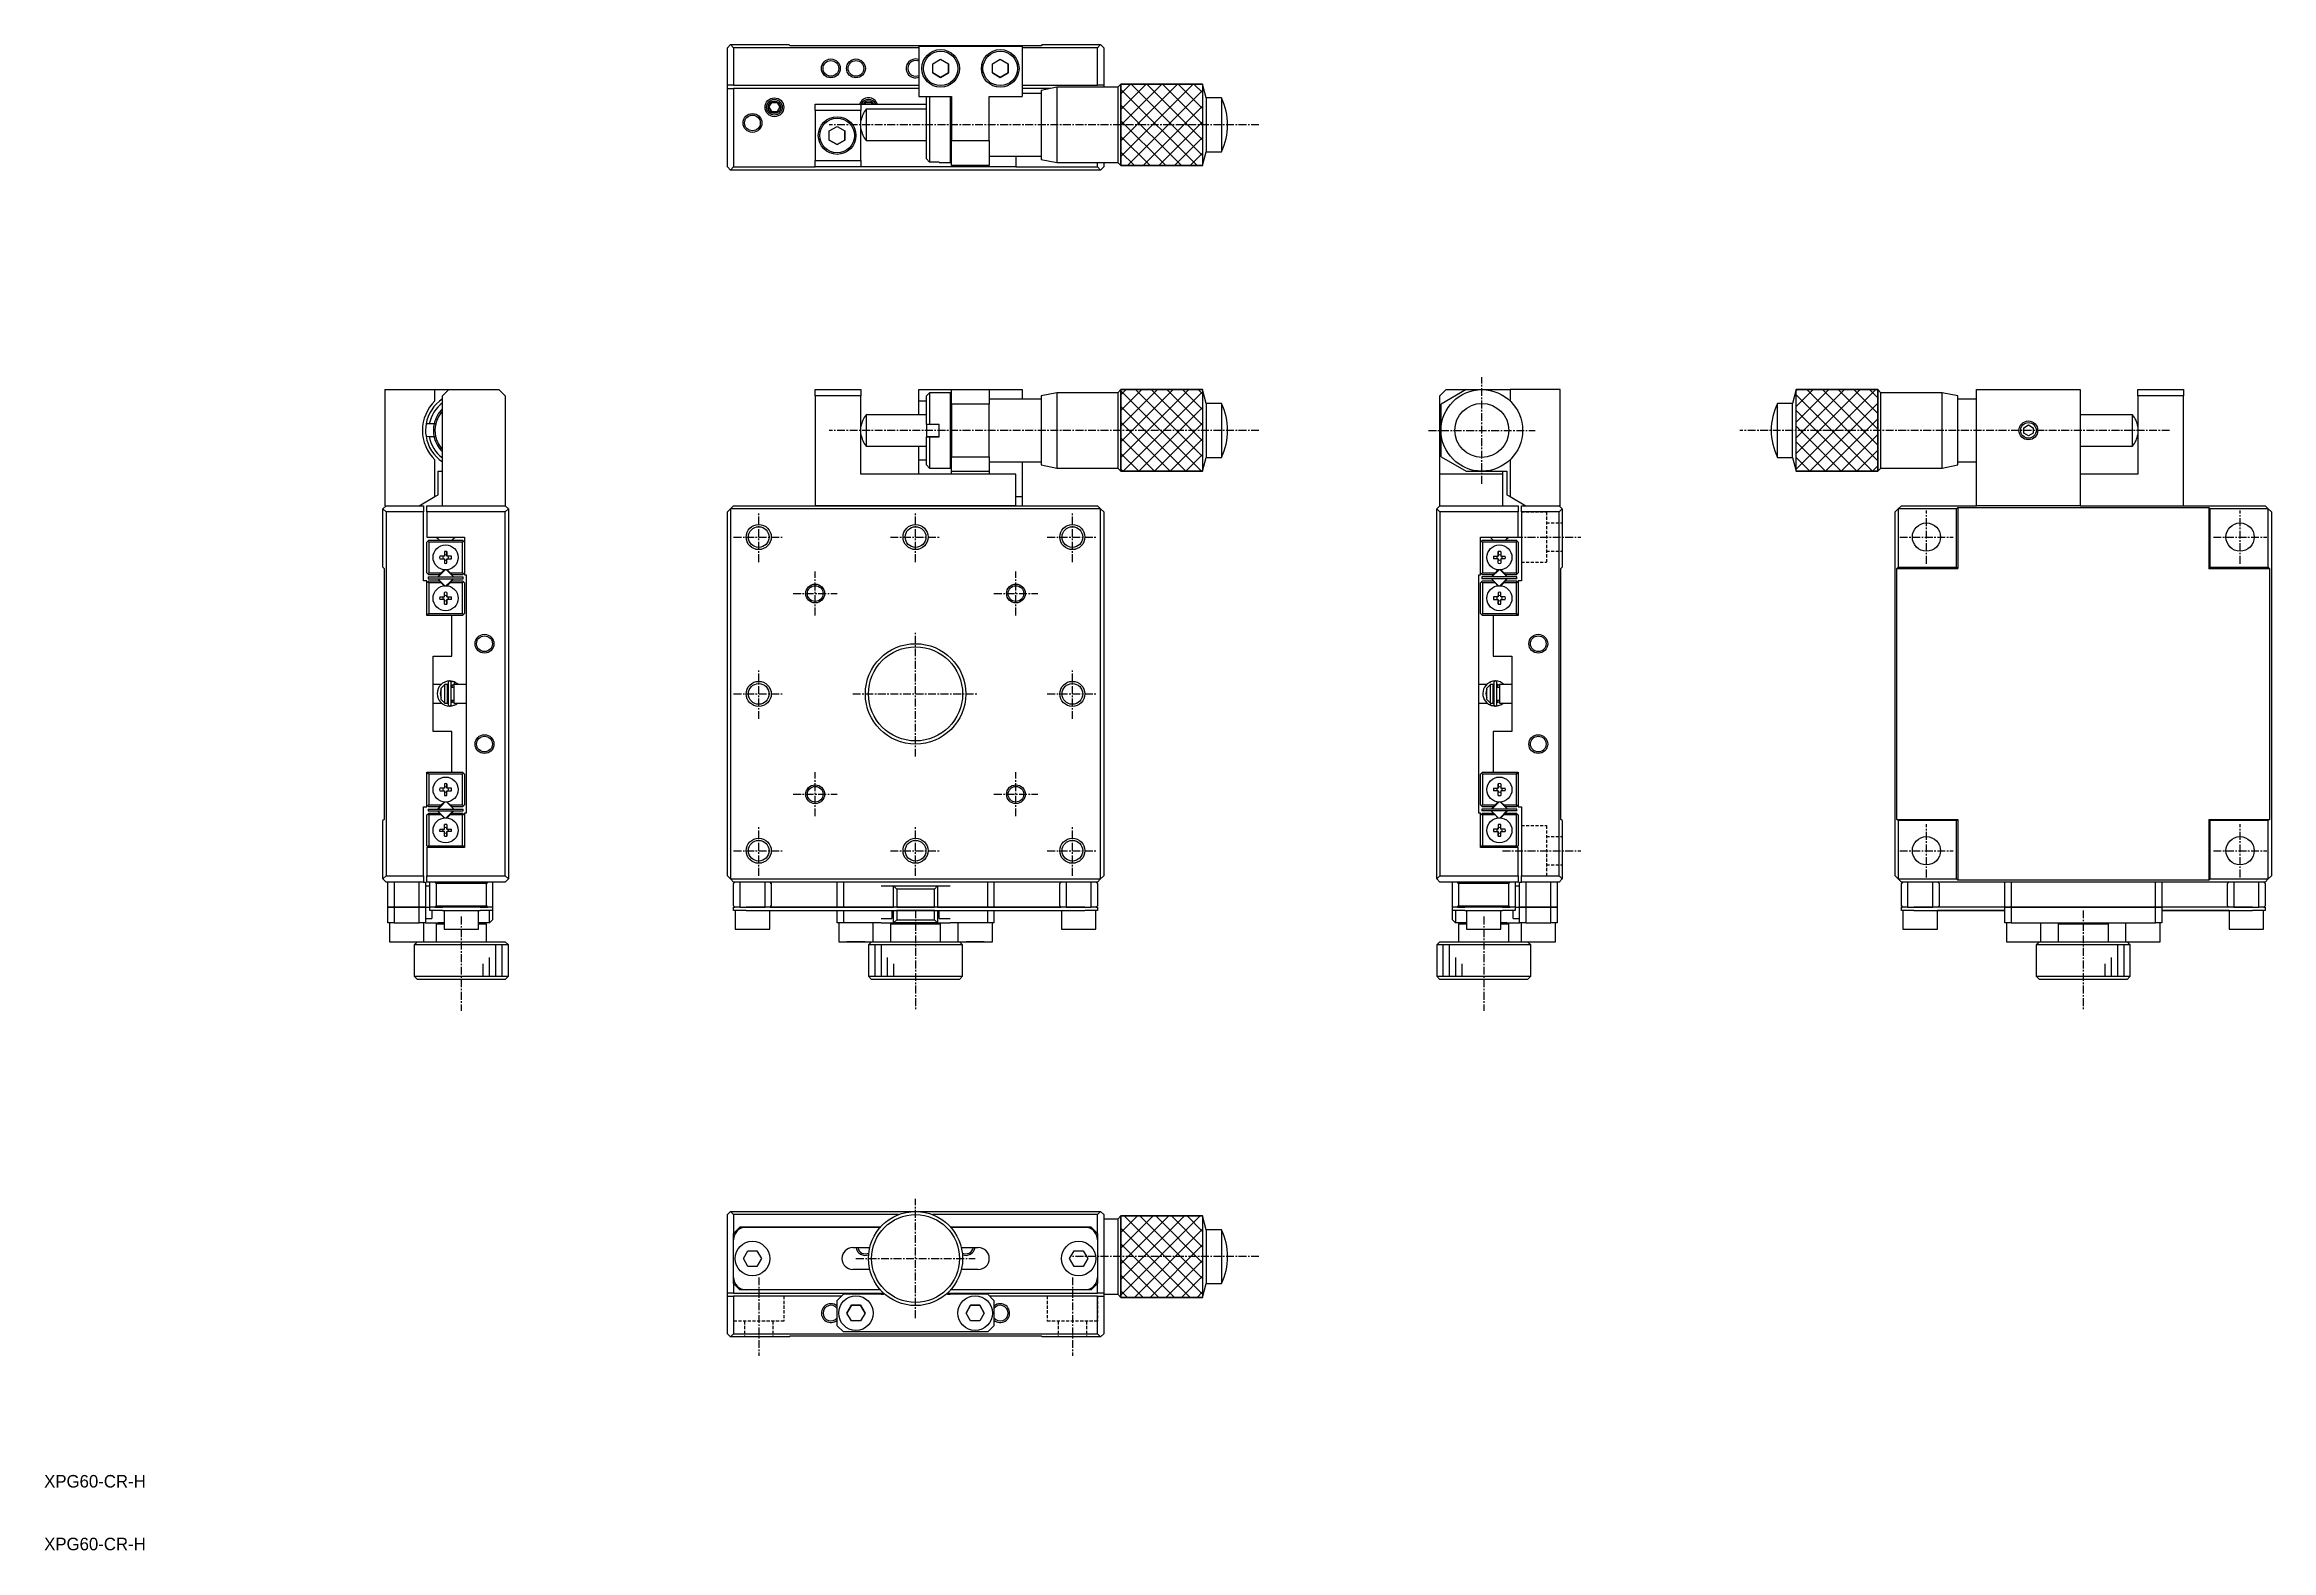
# Model space of a CAD drawing. Extents: x 10 to 365, y 10 to 250.
import ezdxf

# ---------------------------------------------------------------- set-up
doc = ezdxf.new("R2010")
doc.units = 0
doc.linetypes.add('CENTER', pattern=[2, 1.25, -0.25, 0.25, -0.25])
doc.linetypes.add('DASHED', pattern=[0.75, 0.5, -0.25])
doc.layers.get('0').update_dxf_attribs({"linetype": 'CONTINUOUS'})
doc.layers.add('CENTER', color=1, linetype='CENTER')
doc.styles.get("Standard").update_dxf_attribs({"font": 'FGP教科書体NT-M'})

msp = doc.modelspace()

# ---------------------------------------------------------------- texts
at = {"color": 7, "linetype": 'CONTINUOUS'}
for p in [(10, 20), (10, 10)]:
    msp.add_text('XPG60-CR-H', height=2, dxfattribs=at).set_placement(p)

# ---------------------------------------------------------------- linework, layer by layer
at = {"color": 7, "linetype": 'CONTINUOUS'}
for p, q in [((118.918734, 249.5), (119.418734, 250)), ((118.918734, 243.5), (118.918734, 249.5)), ((119.418734, 250), (119.918734, 249.5)), ((119.418734, 250), (128.718734, 250)), ((119.918734, 249.5), (119.918734, 243.5)), ((149.418734, 249.5), (119.918734, 249.5)), ((128.918734, 249.8), (128.718734, 250)), ((168.918734, 249.8), (128.918734, 249.8)), ((149.418734, 249.7), (149.418734, 241.7)), ((165.918734, 249.7), (149.418734, 249.7)), ((165.918734, 249.7), (165.918734, 241.7)), ((177.918734, 249.5), (165.918734, 249.5)), ((169.118734, 250), (168.918734, 249.8)), ((169.118734, 250), (178.418734, 250)), ((177.918734, 249.5), (178.418734, 250)), ((177.918734, 243.5), (177.918734, 249.5)), ((178.418734, 250), (178.918734, 249.5)), ((178.918734, 249.5), (178.918734, 243.5)), ((151.668734, 246.921688), (152.918734, 247.643376)), ((151.668734, 245.478312), (151.668734, 246.921688)), ((152.918734, 244.756624), (151.668734, 245.478312)), ((151.668734, 245.478312), (152.918734, 244.756624)), ((152.918734, 247.643376), (154.168734, 246.921688)), ((154.168734, 245.478312), (152.918734, 244.756624)), ((152.918734, 244.756624), (154.168734, 245.478312)), ((154.168734, 246.921688), (154.168734, 245.478312)), ((154.168734, 245.478312), (154.168734, 246.921688)), ((161.168734, 246.921688), (162.418734, 247.643376)), ((161.168734, 245.478312), (161.168734, 246.921688)), ((162.418734, 244.756624), (161.168734, 245.478312)), ((161.168734, 245.478312), (162.418734, 244.756624)), ((162.418734, 247.643376), (163.668734, 246.921688)), ((163.668734, 245.478312), (162.418734, 244.756624)), ((162.418734, 244.756624), (163.668734, 245.478312)), ((163.668734, 246.921688), (163.668734, 245.478312)), ((163.668734, 245.478312), (163.668734, 246.921688)), ((119.918734, 243.5), (118.918734, 243.5)), ((118.918734, 243), (118.918734, 243.5)), ((118.918734, 230.5), (118.918734, 243)), ((118.918734, 243), (119.918734, 243)), ((119.918734, 243.5), (149.418734, 243.5)), ((119.918734, 243), (119.918734, 230.5)), ((149.418734, 243), (119.918734, 243)), ((149.418734, 241.7), (154.668734, 241.7)), ((150.668734, 231.782838), (150.668734, 241.7)), ((151.168734, 241.7), (151.168734, 231.275106)), ((154.468734, 231.2), (154.468734, 241.7)), ((154.668734, 241.7), (154.668734, 234.7)), ((160.668734, 241.7), (165.918734, 241.7)), ((160.668734, 234.7), (160.668734, 241.7)), ((165.918734, 243.5), (177.918734, 243.5)), ((170.418752, 243), (165.918734, 243)), ((168.918734, 242.2), (165.918734, 242.2)), ((171.418733, 243.199996), (168.918734, 242.699997)), ((168.918734, 242.699997), (168.918734, 234.822795)), ((171.418733, 243.199996), (171.418733, 234.606685)), ((181.168738, 243.199996), (171.418733, 243.199996)), ((178.918734, 243.5), (177.918734, 243.5)), ((178.918734, 243.5), (178.918734, 243.199996)), ((181.66874, 243.699999), (181.168738, 243.199996)), ((181.168738, 243.199996), (181.168738, 234.606685)), ((181.66874, 243.699999), (181.66874, 234.390574)), ((194.668741, 243.699999), (181.66874, 243.699999)), ((181.66874, 243.699999), (194.668741, 243.699999)), ((181.66874, 230.700001), (181.66874, 243.699999)), ((194.668741, 243.699999), (194.668741, 234.390574)), ((195.258229, 241.5), (194.668741, 243.699999)), ((194.668741, 243.699999), (194.668741, 230.700001)), ((195.258229, 241.5), (195.258229, 235.341457)), ((197.66874, 241.5), (195.258229, 241.5)), ((197.66874, 241.5), (197.66874, 235.341457)), ((125.552709, 240), (125.985722, 240.75)), ((125.985722, 239.25), (125.552709, 240)), ((125.552709, 240), (125.985722, 239.25)), ((125.985722, 240.75), (126.851747, 240.75)), ((126.851747, 239.25), (125.985722, 239.25)), ((125.985722, 239.25), (126.851747, 239.25)), ((126.851747, 240.75), (127.28476, 240)), ((127.28476, 240), (126.851747, 239.25)), ((126.851747, 239.25), (127.28476, 240)), ((132.918734, 240.5), (140.218734, 240.5)), ((132.918734, 239.5), (132.918734, 240.5)), ((132.918734, 239.5), (132.918734, 231.5)), ((140.218734, 239.5), (132.918734, 239.5)), ((140.218734, 240.5), (140.218734, 239.5)), ((140.218734, 240.5), (150.668734, 240.5)), ((140.218734, 231.5), (140.218734, 239.5)), ((140.841384, 240.5), (140.985722, 240.75)), ((140.985722, 240.75), (141.851747, 240.75)), ((141.046243, 239.699996), (141.046243, 236.119453)), ((150.668734, 239.699996), (141.046243, 239.699996)), ((141.851747, 240.75), (141.996085, 240.5)), ((135.168734, 236.221688), (136.418734, 236.943376)), ((135.168734, 234.778313), (135.168734, 236.221688)), ((136.418734, 234.056625), (135.168734, 234.778313)), ((135.168734, 234.778313), (136.418734, 234.056625)), ((136.418734, 236.943376), (137.668734, 236.221688)), ((137.668734, 234.778312), (136.418734, 234.056625)), ((136.418734, 234.056625), (137.668734, 234.778312)), ((137.668734, 236.221688), (137.668734, 234.778312)), ((137.668734, 234.778312), (137.668734, 236.221688)), ((141.046243, 236.119453), (141.046243, 234.700004)), ((141.046243, 234.700004), (150.668734, 234.700004)), ((154.668734, 234.7), (160.668734, 234.7)), ((154.668734, 230.7), (154.668734, 234.7)), ((160.668734, 234.7), (160.668734, 230.7)), ((168.918734, 234.822795), (168.918734, 231.700003)), ((171.418733, 234.606685), (171.418733, 231.200004)), ((181.168738, 234.606685), (181.168738, 231.200004)), ((181.66874, 234.390574), (181.66874, 230.700001)), ((194.668741, 234.390574), (194.668741, 230.700001)), ((195.258229, 235.341457), (195.258229, 232.9)), ((197.66874, 235.341457), (197.66874, 232.9)), ((132.918734, 230.5), (132.918734, 231.5)), ((132.918734, 231.5), (140.218734, 231.5)), ((140.218734, 231.5), (140.218734, 230.5)), ((151.168734, 231.275106), (150.668734, 231.782838)), ((152.668734, 231.275106), (151.168734, 231.275106)), ((152.668734, 231.2), (152.668734, 231.275106)), ((152.668734, 231.2), (154.468734, 231.2)), ((154.468734, 231.2), (154.668734, 231.4)), ((160.668734, 232.2), (168.918734, 232.2)), ((164.918734, 232.2), (164.918734, 230.5)), ((168.918734, 231.700003), (171.418733, 231.200004)), ((171.418733, 231.200004), (181.168738, 231.200004)), ((177.918734, 230.5), (177.918734, 231.200004)), ((178.918734, 231.200004), (178.918734, 230.5)), ((181.168738, 231.200004), (181.66874, 230.700001)), ((194.668741, 230.700001), (195.258229, 232.9)), ((195.258229, 232.9), (197.66874, 232.9)), ((118.918734, 230.5), (119.418734, 230)), ((119.418734, 230), (119.918734, 230.5)), ((178.418734, 230), (119.418734, 230)), ((119.918734, 230.5), (132.918734, 230.5)), ((140.218734, 230.5), (132.918734, 230.5)), ((164.918734, 230.5), (140.218734, 230.5)), ((160.668734, 230.7), (154.668734, 230.7)), ((164.918734, 230.5), (177.918734, 230.5)), ((177.918734, 230.5), (178.418734, 230)), ((178.418734, 230), (178.918734, 230.5)), ((181.66874, 230.700001), (194.668741, 230.700001)), ((194.668741, 230.700001), (181.66874, 230.700001)), ((64.3, 195), (64.3, 176.5)), ((64.3, 195), (72.3, 195)), ((72.3, 193.190416), (72.3, 195)), ((72.3, 195), (74.5, 195)), ((74.5, 195), (73.5, 194)), ((73.5, 176.5), (73.5, 194)), ((74.5, 195), (82.5, 195)), ((83.5, 194), (82.5, 195)), ((83.5, 194), (83.5, 176.5)), ((132.918734, 194), (132.918734, 195)), ((132.918734, 195), (140.218734, 195)), ((140.218734, 194), (132.918734, 194)), ((132.918734, 194), (132.918734, 176.5)), ((140.218734, 195), (140.218734, 194)), ((140.218734, 181.5), (140.218734, 194)), ((149.418734, 193.190416), (149.418734, 195)), ((149.418734, 195), (154.668734, 195)), ((149.418734, 193.190416), (150.668734, 193.190416)), ((149.418734, 190.999996), (149.418734, 193.190416)), ((151.168734, 194.5), (150.668734, 194)), ((150.668734, 189.450978), (150.668734, 194)), ((151.168734, 194.5), (151.168734, 189.44638)), ((154.468734, 194.5), (151.168734, 194.5)), ((154.468734, 188.445661), (154.468734, 194.5)), ((154.668734, 194.3), (154.468734, 194.5)), ((154.668734, 195), (160.668734, 195)), ((154.668734, 192.690599), (154.668734, 195)), ((160.668734, 192.690599), (154.668734, 192.690599)), ((154.668734, 192.690599), (154.668734, 184.294229)), ((160.668734, 195), (160.668734, 192.690599)), ((160.668734, 195), (165.918734, 195)), ((168.918734, 193.5), (160.668734, 193.5)), ((160.668734, 184.294229), (160.668734, 192.690599)), ((165.918734, 195), (165.918734, 193.5)), ((171.418733, 194.499996), (168.918734, 193.999997)), ((168.918734, 193.999997), (168.918734, 193.459724)), ((168.918734, 193.459724), (168.918734, 183.000003)), ((171.418733, 194.499996), (171.418733, 193.910607)), ((181.168738, 194.499996), (171.418733, 194.499996)), ((171.418733, 193.910607), (171.418733, 182.500004)), ((181.66874, 194.999999), (181.168738, 194.499996)), ((181.168738, 194.499996), (181.168738, 193.910607)), ((181.168738, 193.910607), (181.168738, 182.500004)), ((181.66874, 194.999999), (181.66874, 194.361494)), ((194.668741, 194.999999), (181.66874, 194.999999)), ((181.66874, 194.999999), (194.668741, 194.999999)), ((181.66874, 182.000001), (181.66874, 194.999999)), ((181.66874, 194.361494), (181.66874, 182.000001)), ((194.668741, 194.999999), (194.668741, 194.361494)), ((195.258229, 192.8), (194.668741, 194.999999)), ((194.668741, 194.999999), (194.668741, 182.000001)), ((194.668741, 194.361494), (194.668741, 182.000001)), ((195.258229, 192.8), (195.258229, 192.377604)), ((197.66874, 192.8), (195.258229, 192.8)), ((195.258229, 192.377604), (195.258229, 184.2)), ((197.66874, 192.8), (197.66874, 192.377604)), ((197.66874, 192.377604), (197.66874, 184.2)), ((233.5, 195), (232.5, 194)), ((232.5, 181.5), (232.5, 194)), ((236.7, 195), (232.7, 192.690599)), ((232.7, 188.5), (232.7, 192.690599)), ((233.5, 195), (236.7, 195)), ((236.7, 195), (239.2, 195)), ((239.2, 195), (243.7, 195)), ((243.7, 195), (243.7, 193.190416)), ((251.7, 195), (243.7, 195)), ((251.7, 176.5), (251.7, 195)), ((286.33126, 184.2), (286.33126, 192.8)), ((288.741771, 192.8), (286.33126, 192.8)), ((289.331259, 194.999999), (288.741771, 192.8)), ((288.741771, 184.2), (288.741771, 192.8)), ((289.331259, 182.000001), (289.331259, 194.999999)), ((302.33126, 194.999999), (289.331259, 194.999999)), ((289.331259, 194.999999), (302.33126, 194.999999)), ((289.331259, 182.000001), (289.331259, 194.999999)), ((302.33126, 182.000001), (302.33126, 194.999999)), ((302.831262, 194.499996), (302.33126, 194.999999)), ((302.33126, 194.999999), (302.33126, 182.000001)), ((302.831262, 182.500004), (302.831262, 194.499996)), ((312.581267, 194.499996), (302.831262, 194.499996)), ((312.581267, 182.500004), (312.581267, 194.499996)), ((315.081266, 193.999997), (312.581267, 194.499996)), ((315.081266, 183.000003), (315.081266, 193.999997)), ((318.081266, 193.5), (315.081266, 193.5)), ((318.081266, 195), (334.581266, 195)), ((318.081266, 176.5), (318.081266, 195)), ((334.581266, 195), (334.581266, 176.5)), ((343.781266, 195), (351.081266, 195)), ((343.781266, 194), (343.781266, 195)), ((343.781266, 194), (343.781266, 181.5)), ((351.081266, 194), (343.781266, 194)), ((351.081266, 195), (351.081266, 194)), ((351.081266, 176.5), (351.081266, 194)), ((71.400951, 189.54894), (70.893219, 189.553538)), ((72.165698, 189.542014), (71.400951, 189.54894)), ((72.421754, 189.539695), (72.165698, 189.542014)), ((141.046243, 190.999996), (141.046243, 190.754418)), ((150.668734, 190.999996), (141.046243, 190.999996)), ((141.046243, 190.754418), (141.046243, 186.000004)), ((150.668734, 189.451061), (150.668734, 187.45106)), ((151.168734, 189.44638), (150.668734, 189.450978)), ((152.668734, 189.44638), (151.168734, 189.44638)), ((152.668734, 187.446462), (152.668734, 189.44638)), ((154.468734, 182.5), (154.468734, 188.445661)), ((232.7, 184.294229), (232.7, 188.5)), ((325.581266, 188.933013), (326.331266, 189.366025)), ((325.581266, 188.066987), (325.581266, 188.933013)), ((326.331266, 189.366025), (327.081266, 188.933013)), ((327.081266, 188.933013), (327.081266, 188.066987)), ((342.953757, 190.999996), (334.581266, 190.999996)), ((342.953757, 186.000004), (342.953757, 190.999996)), ((70.875106, 187.55362), (71.382838, 187.549022)), ((71.382838, 187.549022), (72.147585, 187.542096)), ((72.147585, 187.542096), (72.403641, 187.539777)), ((141.046243, 186.000004), (150.668734, 186.000004)), ((149.418734, 183.809584), (149.418734, 186.000004)), ((150.668734, 187.457986), (150.668734, 187.45106)), ((150.668734, 187.45106), (151.168734, 187.446462)), ((150.668734, 183), (150.668734, 187.45106)), ((151.168734, 187.446462), (151.168734, 182.5)), ((151.168734, 187.446462), (152.668734, 187.446462)), ((326.331266, 187.633975), (325.581266, 188.066987)), ((327.081266, 188.066987), (326.331266, 187.633975)), ((334.581266, 186.000004), (342.953757, 186.000004)), ((72.3, 177.943376), (72.3, 183.809584)), ((72.8, 182), (73.5, 182)), ((72.8, 178.232051), (72.8, 182)), ((164.918734, 181.5), (140.218734, 181.5)), ((149.418734, 183.809584), (150.668734, 183.809584)), ((149.418734, 181.5), (149.418734, 183.809584)), ((150.668734, 183), (151.168734, 182.5)), ((151.168734, 182.5), (154.468734, 182.5)), ((154.468734, 182.5), (154.668734, 182.7)), ((154.668734, 184.294229), (160.668734, 184.294229)), ((154.668734, 182), (154.668734, 184.294229)), ((154.668734, 182), (160.668734, 182)), ((154.668734, 181.5), (154.668734, 182)), ((160.668734, 184.294229), (160.668734, 182)), ((160.668734, 183.5), (168.918734, 183.5)), ((160.668734, 182), (160.668734, 181.5)), ((164.918734, 176.5), (164.918734, 181.5)), ((165.918734, 183.5), (165.918734, 177.943376)), ((168.918734, 183.000003), (171.418733, 182.500004)), ((171.418733, 182.500004), (181.168738, 182.500004)), ((181.168738, 182.500004), (181.66874, 182.000001)), ((181.66874, 182.000001), (194.668741, 182.000001)), ((194.668741, 182.000001), (181.66874, 182.000001)), ((194.668741, 182.000001), (195.258229, 184.2)), ((195.258229, 184.2), (197.66874, 184.2)), ((242.5, 181.5), (232.5, 181.5)), ((232.5, 176.5), (232.5, 181.5)), ((232.7, 184.294229), (236.673721, 182)), ((236.673721, 182), (239.2, 182)), ((239.2, 182), (243.2, 182)), ((242.5, 182), (242.5, 181.5)), ((242.5, 181.5), (242.5, 176.5)), ((243.2, 182), (243.2, 178.232051)), ((243.7, 183.809584), (243.7, 177.943376)), ((286.33126, 184.2), (288.741771, 184.2)), ((288.741771, 184.2), (289.331259, 182.000001)), ((289.331259, 182.000001), (302.33126, 182.000001)), ((302.33126, 182.000001), (289.331259, 182.000001)), ((302.33126, 182.000001), (302.831262, 182.500004)), ((302.831262, 182.500004), (312.581267, 182.500004)), ((312.581267, 182.500004), (315.081266, 183.000003)), ((315.081266, 183.5), (318.081266, 183.5)), ((343.781266, 181.5), (334.581266, 181.5)), ((69.8, 176.5), (72.3, 177.943376)), ((72.3, 177.943376), (72.8, 178.232051)), ((164.918734, 177.943376), (165.918734, 177.943376)), ((165.918734, 177.943376), (165.918734, 176.5)), ((243.2, 178.232051), (243.7, 177.943376)), ((243.7, 177.943376), (246.2, 176.5)), ((64, 176), (64.5, 176.5)), ((64.5, 175.5), (64, 176)), ((64, 166.7), (64, 176)), ((64.3, 176.5), (64.5, 176.5)), ((64.5, 176.5), (70.5, 176.5)), ((70.5, 175.5), (64.5, 175.5)), ((64.5, 175.5), (64.5, 117.5)), ((70.5, 176.5), (70.5, 175.5)), ((70.5, 164.5), (70.5, 175.5)), ((71, 176.5), (83.5, 176.5)), ((71, 175.5), (71, 176.5)), ((71, 175.5), (71, 171.5)), ((83.5, 175.5), (71, 175.5)), ((84, 176), (83.5, 176.5)), ((83.5, 175.5), (84, 176)), ((83.5, 117.5), (83.5, 175.5)), ((84, 176), (84, 117)), ((118.918734, 175.5), (119.418734, 176)), ((118.918734, 117.5), (118.918734, 175.5)), ((119.418734, 176), (119.918734, 176.5)), ((119.418734, 176), (119.418734, 117)), ((178.418734, 176), (119.418734, 176)), ((119.918734, 176.5), (132.918734, 176.5)), ((164.918734, 176.5), (132.918734, 176.5)), ((132.918734, 176.5), (164.918734, 176.5)), ((164.918734, 176.5), (177.918734, 176.5)), ((177.918734, 176.5), (178.418734, 176)), ((178.418734, 117), (178.418734, 176)), ((178.418734, 176), (178.918734, 175.5)), ((178.918734, 175.5), (178.918734, 117.5)), ((232.5, 176.5), (232, 176)), ((232, 176), (232.5, 175.5)), ((232, 117), (232, 176)), ((232.5, 176.5), (245, 176.5)), ((232.5, 175.5), (232.5, 117.5)), ((245, 175.5), (232.5, 175.5)), ((245, 176.5), (245, 175.5)), ((245, 171.5), (245, 175.5)), ((245.5, 176.5), (251.5, 176.5)), ((245.5, 175.5), (245.5, 176.5)), ((245.5, 175.5), (245.5, 164.5)), ((251.5, 175.5), (245.5, 175.5)), ((251.7, 176.5), (251.5, 176.5)), ((251.5, 176.5), (252, 176)), ((252, 176), (251.5, 175.5)), ((251.5, 117.5), (251.5, 175.5)), ((252, 176), (252, 166.7)), ((305.581266, 176), (305.081266, 175.5)), ((305.081266, 117.5), (305.081266, 175.5)), ((306.081266, 176.5), (305.581266, 176)), ((305.581266, 176), (305.581266, 166.7)), ((314.881266, 176), (305.581266, 176)), ((306.081266, 176.5), (318.081266, 176.5)), ((314.881266, 176), (315.081266, 176.2)), ((314.881266, 166.7), (314.881266, 176)), ((315.081266, 176.2), (355.081266, 176.2)), ((315.081266, 176.2), (315.081266, 166.5)), ((334.581266, 176.5), (318.081266, 176.5)), ((334.581266, 176.5), (364.081266, 176.5)), ((355.081266, 176.2), (355.281266, 176)), ((355.081266, 176.2), (355.081266, 166.5)), ((364.581266, 176), (355.281266, 176)), ((355.281266, 176), (355.281266, 166.7)), ((364.581266, 176), (364.081266, 176.5)), ((364.581266, 166.7), (364.581266, 176)), ((365.081266, 175.5), (364.581266, 176)), ((365.081266, 175.5), (365.081266, 117.5)), ((71, 171.5), (77, 171.5)), ((71, 170.7), (71.15, 170.85)), ((71, 165.8), (71, 170.7)), ((71.3, 171), (71.15, 170.85)), ((71.15, 170.85), (71.3, 170.7)), ((71.3, 171), (76.7, 171)), ((76.7, 170.7), (71.3, 170.7)), ((71.3, 170.7), (71.3, 165.8)), ((72.5, 171.5), (72.75, 171.25)), ((72.75, 171.25), (73, 171)), ((75, 171), (75.25, 171.25)), ((75.25, 171.25), (75.5, 171.5)), ((76.85, 170.85), (76.7, 171)), ((76.7, 170.7), (76.85, 170.85)), ((76.7, 165.8), (76.7, 170.7)), ((76.85, 170.85), (77, 170.7)), ((77, 171.5), (77, 165.5)), ((239, 171.5), (245, 171.5)), ((239, 165.5), (239, 171.5)), ((239, 170.7), (239.15, 170.85)), ((239.3, 171), (239.15, 170.85)), ((239.15, 170.85), (239.3, 170.7)), ((239.3, 171), (244.7, 171)), ((239.3, 170.7), (239.3, 165.8)), ((244.7, 170.7), (239.3, 170.7)), ((240.5, 171.5), (240.75, 171.25)), ((240.75, 171.25), (241, 171)), ((243, 171), (243.25, 171.25)), ((243.25, 171.25), (243.5, 171.5)), ((244.85, 170.85), (244.7, 171)), ((244.7, 170.7), (244.85, 170.85)), ((244.7, 165.8), (244.7, 170.7)), ((244.85, 170.85), (245, 170.7)), ((245, 170.7), (245, 165.8)), ((73.8, 168.45), (73.071291, 168.45)), ((73.071291, 168.05), (73.8, 168.05)), ((73.8, 169.178709), (73.8, 168.45)), ((73.8, 168.05), (73.8, 167.321291)), ((74.2, 168.45), (74.2, 169.178709)), ((74.2, 169.178709), (74.2, 168.636392)), ((74.2, 168.636392), (74.2, 168.45)), ((74.928709, 168.45), (74.2, 168.45)), ((74.2, 167.321291), (74.2, 168.05)), ((74.2, 168.05), (74.928709, 168.05)), ((74.2, 168.05), (74.2, 167.863608)), ((74.2, 167.321291), (74.2, 167.863608)), ((241.071291, 168.45), (241.8, 168.45)), ((241.8, 168.05), (241.071291, 168.05)), ((241.8, 168.45), (241.8, 169.178709)), ((241.8, 169.178709), (241.8, 168.636392)), ((241.8, 168.636392), (241.8, 168.45)), ((241.8, 167.321291), (241.8, 168.05)), ((241.8, 168.05), (241.8, 167.863608)), ((241.8, 167.321291), (241.8, 167.863608)), ((242.2, 169.178709), (242.2, 168.45)), ((242.2, 168.45), (242.928709, 168.45)), ((242.928709, 168.05), (242.2, 168.05)), ((242.2, 168.05), (242.2, 167.321291)), ((64, 166.7), (64.2, 166.5)), ((64.2, 166.5), (64.2, 126.5)), ((71, 164.5), (70.5, 164.5)), ((71.15, 165.65), (71, 165.8)), ((71, 159), (71, 164.5)), ((71, 164.2), (71.15, 164.35)), ((71.3, 165.8), (71.15, 165.65)), ((71.15, 165.65), (71.3, 165.5)), ((71.3, 164.5), (71.15, 164.35)), ((71.15, 164.35), (71.3, 164.2)), ((71.2, 165.15), (71.2, 164.85)), ((71.2, 165.15), (76.8, 165.15)), ((71.2, 164.85), (76.8, 164.85)), ((71.3, 165.8), (73.297398, 165.8)), ((72.997398, 165.5), (71.3, 165.5)), ((71.3, 164.5), (72.997398, 164.5)), ((73.297398, 164.2), (71.3, 164.2)), ((71.3, 164.2), (71.3, 159.3)), ((73.823223, 166.237437), (72.762563, 165.176777)), ((72.762563, 164.823223), (73.823223, 163.762563)), ((72.806497, 165.15), (73.893934, 166.237437)), ((72.997398, 165.5), (73.297398, 165.8)), ((73.297398, 164.2), (72.997398, 164.5)), ((73.297398, 165.8), (73.761651, 166.264253)), ((73.761651, 163.735747), (73.297398, 164.2)), ((74.671751, 164.328249), (74.106066, 163.762563)), ((75.237437, 165.176777), (74.176777, 166.237437)), ((74.176777, 163.762563), (75.237437, 164.823223)), ((74.238349, 166.264253), (74.702602, 165.8)), ((74.702602, 164.2), (74.238349, 163.735747)), ((75.193503, 164.85), (74.671751, 164.328249)), ((74.702602, 165.8), (76.7, 165.8)), ((74.702602, 165.8), (75.002602, 165.5)), ((75.002602, 164.5), (74.702602, 164.2)), ((76.7, 164.2), (74.702602, 164.2)), ((76.7, 165.5), (75.002602, 165.5)), ((75.002602, 164.5), (76.7, 164.5)), ((76.85, 165.65), (76.7, 165.8)), ((76.7, 165.5), (76.85, 165.65)), ((76.85, 164.35), (76.7, 164.5)), ((76.7, 164.2), (76.85, 164.35)), ((76.7, 159.3), (76.7, 164.2)), ((76.8, 164.85), (76.8, 165.15)), ((77, 165.8), (76.85, 165.65)), ((76.85, 164.35), (77, 164.2)), ((77, 165.5), (77.3, 165.5)), ((77, 164.2), (77, 159.3)), ((77.3, 165.5), (77.3, 127.5)), ((238.7, 165.5), (239, 165.5)), ((238.7, 127.5), (238.7, 165.5)), ((239.15, 165.65), (239, 165.8)), ((239, 164.2), (239.15, 164.35)), ((239, 159.3), (239, 164.2)), ((239.3, 165.8), (239.15, 165.65)), ((239.15, 165.65), (239.3, 165.5)), ((239.3, 164.5), (239.15, 164.35)), ((239.15, 164.35), (239.3, 164.2)), ((239.2, 165.15), (239.2, 164.85)), ((244.8, 165.15), (239.2, 165.15)), ((244.8, 164.85), (239.2, 164.85)), ((239.3, 165.8), (241.297398, 165.8)), ((240.997398, 165.5), (239.3, 165.5)), ((239.3, 164.5), (240.997398, 164.5)), ((239.3, 164.2), (239.3, 159.3)), ((241.297398, 164.2), (239.3, 164.2)), ((241.823223, 166.237437), (240.762563, 165.176777)), ((240.762563, 164.823223), (241.823223, 163.762563)), ((240.806497, 165.15), (241.893934, 166.237437)), ((240.997398, 165.5), (241.297398, 165.8)), ((241.297398, 164.2), (240.997398, 164.5)), ((241.297398, 165.8), (241.761651, 166.264253)), ((241.761651, 163.735747), (241.297398, 164.2)), ((242.671751, 164.328249), (242.106066, 163.762563)), ((243.237437, 165.176777), (242.176777, 166.237437)), ((242.176777, 163.762563), (243.237437, 164.823223)), ((242.238349, 166.264253), (242.702602, 165.8)), ((242.702602, 164.2), (242.238349, 163.735747)), ((243.193503, 164.85), (242.671751, 164.328249)), ((242.702602, 165.8), (244.7, 165.8)), ((242.702602, 165.8), (243.002602, 165.5)), ((243.002602, 164.5), (242.702602, 164.2)), ((244.7, 164.2), (242.702602, 164.2)), ((244.7, 165.5), (243.002602, 165.5)), ((243.002602, 164.5), (244.7, 164.5)), ((244.85, 165.65), (244.7, 165.8)), ((244.7, 165.5), (244.85, 165.65)), ((244.85, 164.35), (244.7, 164.5)), ((244.7, 164.2), (244.85, 164.35)), ((244.7, 159.3), (244.7, 164.2)), ((244.8, 164.85), (244.8, 165.15)), ((245, 165.8), (244.85, 165.65)), ((244.85, 164.35), (245, 164.2)), ((245, 164.5), (245, 159)), ((245.5, 164.5), (245, 164.5)), ((251.8, 166.5), (252, 166.7)), ((251.8, 126.5), (251.8, 166.5)), ((305.381266, 166.5), (305.581266, 166.7)), ((305.381266, 126.5), (305.381266, 166.5)), ((305.381266, 166.5), (315.081266, 166.5)), ((305.581266, 166.7), (314.881266, 166.7)), ((315.081266, 166.5), (314.881266, 166.7)), ((355.081266, 166.5), (355.281266, 166.7)), ((355.081266, 166.5), (364.781266, 166.5)), ((355.281266, 166.7), (364.581266, 166.7)), ((364.581266, 166.7), (364.781266, 166.5)), ((364.781266, 166.5), (364.781266, 126.5)), ((73.071291, 161.95), (73.8, 161.95)), ((73.8, 161.55), (73.071291, 161.55)), ((73.8, 161.95), (73.8, 162.678709)), ((73.8, 160.821291), (73.8, 161.55)), ((74.2, 162.678709), (74.2, 161.95)), ((74.2, 162.678709), (74.2, 162.136392)), ((74.2, 161.95), (74.2, 162.136392)), ((74.2, 161.95), (74.928709, 161.95)), ((74.2, 161.55), (74.2, 160.821291)), ((74.928709, 161.55), (74.2, 161.55)), ((74.2, 161.363608), (74.2, 161.55)), ((74.2, 160.821291), (74.2, 161.363608)), ((241.8, 161.95), (241.071291, 161.95)), ((241.071291, 161.55), (241.8, 161.55)), ((241.8, 162.678709), (241.8, 161.95)), ((241.8, 162.678709), (241.8, 162.136392)), ((241.8, 161.95), (241.8, 162.136392)), ((241.8, 161.55), (241.8, 160.821291)), ((241.8, 161.363608), (241.8, 161.55)), ((241.8, 160.821291), (241.8, 161.363608)), ((242.2, 161.95), (242.2, 162.678709)), ((242.928709, 161.95), (242.2, 161.95)), ((242.2, 160.821291), (242.2, 161.55)), ((242.2, 161.55), (242.928709, 161.55)), ((71.15, 159.15), (71, 159.3)), ((75, 159), (71, 159)), ((71.3, 159.3), (71.15, 159.15)), ((71.15, 159.15), (71.3, 159)), ((71.3, 159.3), (76.7, 159.3)), ((76.7, 159), (75, 159)), ((75, 152.5), (75, 159)), ((76.85, 159.15), (76.7, 159.3)), ((76.7, 159), (76.85, 159.15)), ((77, 159.3), (76.85, 159.15)), ((239.15, 159.15), (239, 159.3)), ((239.3, 159.3), (239.15, 159.15)), ((239.15, 159.15), (239.3, 159)), ((239.3, 159.3), (244.7, 159.3)), ((241, 159), (239.3, 159)), ((241, 159), (241, 152.5)), ((245, 159), (241, 159)), ((244.85, 159.15), (244.7, 159.3)), ((244.7, 159), (244.85, 159.15)), ((245, 159.3), (244.85, 159.15)), ((72, 152.5), (75, 152.5)), ((72, 140.5), (72, 152.5)), ((241, 152.5), (244, 152.5)), ((244, 152.5), (244, 140.5)), ((73.270382, 148), (72, 148)), ((73.3, 147.416515), (73.8, 147.945683)), ((73.3, 145.583485), (73.3, 147.416515)), ((73.8, 145.054317), (73.3, 145.583485)), ((73.8, 148), (73.8, 147.945683)), ((74.3, 148), (73.8, 148)), ((73.8, 147.945683), (73.8, 145.054317)), ((74.241141, 148.000394), (74.402346, 148.037053)), ((74.3, 145), (74.3, 148)), ((74.402374, 147.5), (74.3, 147.5)), ((74.402374, 147.5), (74.3, 147.5)), ((74.402374, 148.306982), (74.402374, 144.806982)), ((75.446234, 148.391451), (74.68188, 148.55547)), ((74.899711, 148.412399), (74.881943, 148.405827)), ((74.934904, 148.423928), (74.899711, 148.412399)), ((74.902374, 144.806982), (74.902374, 148.306982)), ((74.902374, 147.705135), (74.902643, 147.716718)), ((75.3, 147.5), (74.902374, 147.5)), ((75, 147.5), (74.902374, 147.5)), ((74.902643, 147.716718), (74.903499, 147.728915)), ((74.903499, 147.728915), (74.904939, 147.741056)), ((74.904939, 147.741056), (74.90696, 147.753113)), ((74.90696, 147.753113), (74.909559, 147.765058)), ((74.909559, 147.765058), (74.91273, 147.776865)), ((74.91273, 147.776865), (74.916467, 147.788506)), ((74.916467, 147.788506), (74.920762, 147.799956)), ((74.920762, 147.799956), (74.925606, 147.811186)), ((74.925606, 147.811186), (74.930991, 147.822172)), ((74.930991, 147.822172), (74.936904, 147.832887)), ((74.970619, 148.433686), (74.934904, 148.423928)), ((74.936904, 147.832887), (74.943335, 147.843306)), ((74.943335, 147.843306), (74.950271, 147.853404)), ((74.950271, 147.853404), (74.957696, 147.863155)), ((74.957696, 147.863155), (74.965597, 147.872536)), ((74.965597, 147.872536), (74.973956, 147.881521)), ((75.006768, 148.441648), (74.970619, 148.433686)), ((74.973956, 147.881521), (74.982755, 147.890089)), ((74.982755, 147.890089), (74.991976, 147.898216)), ((74.991976, 147.898216), (75.001598, 147.90588)), ((75, 147.90487), (75, 147.5)), ((75.001598, 147.90588), (75.011599, 147.91306)), ((75.043264, 148.447796), (75.006768, 148.441648)), ((75.011599, 147.91306), (75.021957, 147.919736)), ((75.021957, 147.919736), (75.032648, 147.925887)), ((75.032648, 147.925887), (75.043646, 147.931496)), ((75.080016, 148.452115), (75.043264, 148.447796)), ((75.043646, 147.931496), (75.054925, 147.936546)), ((75.054925, 147.936546), (75.066455, 147.94102)), ((75.066455, 147.94102), (75.078209, 147.944904)), ((75.078209, 147.944904), (75.090157, 147.948185)), ((75.116936, 148.454594), (75.080016, 148.452115)), ((75.090157, 147.948185), (75.102266, 147.950853)), ((75.102266, 147.950853), (75.114505, 147.952897)), ((75.114505, 147.952897), (75.12684, 147.95431)), ((75.153933, 148.455227), (75.116936, 148.454594)), ((75.12684, 147.95431), (75.139239, 147.955086)), ((75.139239, 147.955086), (75.151666, 147.955223)), ((75.151666, 147.955223), (75.164089, 147.954719)), ((75.190917, 148.454012), (75.153933, 148.455227)), ((75.164089, 147.954719), (75.176471, 147.953575)), ((75.176471, 147.953575), (75.18878, 147.951794)), ((75.18878, 147.951794), (75.20098, 147.949381)), ((75.227797, 148.450952), (75.190917, 148.454012)), ((75.20098, 147.949381), (75.213038, 147.946343)), ((75.213038, 147.946343), (75.224921, 147.942691)), ((75.224921, 147.942691), (75.236597, 147.938436)), ((75.264483, 148.446055), (75.227797, 148.450952)), ((75.236597, 147.938436), (75.243226, 147.935712)), ((75.243737, 147.936703), (75.300106, 147.911117)), ((75.247688, 147.936027), (75.244763, 147.935386)), ((75.251192, 147.938083), (75.247688, 147.936027)), ((75.252833, 147.932767), (75.250563, 147.937585)), ((75.255254, 147.94154), (75.251192, 147.938083)), ((75.304468, 147.997292), (75.252833, 147.932767)), ((75.259849, 147.946379), (75.255254, 147.94154)), ((75.264947, 147.952569), (75.259849, 147.946379)), ((75.300885, 148.439331), (75.264483, 148.446055)), ((75.270519, 147.960071), (75.264947, 147.952569)), ((75.27653, 147.968841), (75.270519, 147.960071)), ((75.282942, 147.978823), (75.27653, 147.968841)), ((75.289715, 147.989956), (75.282942, 147.978823)), ((75.29681, 148.002171), (75.289715, 147.989956)), ((75.30418, 148.015394), (75.29681, 148.002171)), ((75.3, 148), (75.3, 145)), ((77.3, 148), (75.3, 148)), ((75.336915, 148.430796), (75.300885, 148.439331)), ((75.311782, 148.029542), (75.30418, 148.015394)), ((75.448678, 148.390408), (75.304468, 147.997292)), ((75.319568, 148.044528), (75.311782, 148.029542)), ((75.32749, 148.06026), (75.319568, 148.044528)), ((75.335499, 148.076642), (75.32749, 148.06026)), ((75.343546, 148.093571), (75.335499, 148.076642)), ((75.372483, 148.420471), (75.336915, 148.430796)), ((75.351582, 148.110944), (75.343546, 148.093571)), ((75.359556, 148.128653), (75.351582, 148.110944)), ((75.36742, 148.14659), (75.359556, 148.128653)), ((75.375125, 148.164643), (75.36742, 148.14659)), ((75.4075, 148.408381), (75.372483, 148.420471)), ((75.382624, 148.182702), (75.375125, 148.164643)), ((75.38987, 148.200655), (75.382624, 148.182702)), ((75.396819, 148.218391), (75.38987, 148.200655)), ((75.403428, 148.235802), (75.396819, 148.218391)), ((75.409656, 148.252779), (75.403428, 148.235802)), ((75.440082, 148.395328), (75.4075, 148.408381)), ((75.415464, 148.269218), (75.409656, 148.252779)), ((75.420818, 148.285017), (75.415464, 148.269218)), ((75.425683, 148.30008), (75.420818, 148.285017)), ((75.430031, 148.314313), (75.425683, 148.30008)), ((75.433834, 148.327629), (75.430031, 148.314313)), ((75.437068, 148.339946), (75.433834, 148.327629)), ((75.439714, 148.351187), (75.437068, 148.339946)), ((75.438544, 148.395654), (75.440872, 148.394876)), ((76.035298, 148.000007), (75.43957, 148.394337)), ((75.441755, 148.361283), (75.439714, 148.351187)), ((75.440872, 148.394876), (75.442588, 148.392683)), ((75.44318, 148.370173), (75.441755, 148.361283)), ((75.442588, 148.392683), (75.443681, 148.389091)), ((75.442866, 148.390171), (75.448678, 148.390408)), ((75.443978, 148.3778), (75.44318, 148.370173)), ((75.443681, 148.389091), (75.444145, 148.384119)), ((75.444145, 148.384119), (75.443978, 148.3778)), ((75.521154, 148.357187), (75.446234, 148.391451)), ((239.965512, 148), (238.7, 148)), ((240, 147.416515), (240.5, 147.945683)), ((240, 145.583485), (240, 147.416515)), ((240.5, 145.054317), (240, 145.583485)), ((240.5, 148), (240.5, 147.945683)), ((241, 148), (240.5, 148)), ((240.5, 147.945683), (240.5, 145.054317)), ((240.619726, 148.41795), (240.559918, 148.395328)), ((240.936083, 148.000326), (241.097616, 148.037079)), ((241, 145), (241, 148)), ((241.097626, 147.5), (241, 147.5)), ((241.097626, 147.5), (241, 147.5)), ((241.000039, 147.904631), (241.097626, 147.705135)), ((241.097626, 148.306982), (241.097626, 144.806982)), ((241.597626, 144.806982), (241.597626, 148.306982)), ((241.7, 147.5), (241.597626, 147.5)), ((242, 147.5), (241.597626, 147.5)), ((241.597642, 148.036807), (242.00002, 147.9089)), ((241.7, 148), (241.7, 147.5)), ((241.759048, 148), (241.7, 148)), ((242, 148), (242, 145)), ((244, 148), (242, 148)), ((72, 145), (73.399921, 145)), ((73.8, 145.054317), (73.8, 145)), ((73.8, 145), (74.3, 145)), ((74.402359, 145.077158), (74.2999, 145.098105)), ((74.3, 145.5), (74.402374, 145.5)), ((74.3, 145.5), (74.402374, 145.5)), ((74.902374, 145.5), (75.3, 145.5)), ((74.902374, 145.5), (75, 145.5)), ((74.902424, 145.403926), (74.902374, 145.408829)), ((75.300109, 145.203108), (74.902383, 145.076886)), ((74.902959, 145.391707), (74.902424, 145.403926)), ((74.904081, 145.379524), (74.902959, 145.391707)), ((74.905788, 145.367405), (74.904081, 145.379524)), ((74.908077, 145.355378), (74.905788, 145.367405)), ((74.910944, 145.34347), (74.908077, 145.355378)), ((74.914384, 145.331709), (74.910944, 145.34347)), ((74.91839, 145.320122), (74.914384, 145.331709)), ((74.922956, 145.308736), (74.91839, 145.320122)), ((74.928073, 145.297578), (74.922956, 145.308736)), ((74.93373, 145.286675), (74.928073, 145.297578)), ((74.939917, 145.276054), (74.93373, 145.286675)), ((74.946622, 145.265741), (74.939917, 145.276054)), ((74.953831, 145.255762), (74.946622, 145.265741)), ((74.961529, 145.246142), (74.953831, 145.255762)), ((74.969699, 145.236908), (74.961529, 145.246142)), ((74.978326, 145.228082), (74.969699, 145.236908)), ((74.987388, 145.21969), (74.978326, 145.228082)), ((74.996866, 145.211755), (74.987388, 145.21969)), ((75.006739, 145.204299), (74.996866, 145.211755)), ((75, 145.5), (75, 145.209102)), ((75.016983, 145.197343), (75.006739, 145.204299)), ((75.027572, 145.190909), (75.016983, 145.197343)), ((75.038483, 145.185015), (75.027572, 145.190909)), ((75.049686, 145.179679), (75.038483, 145.185015)), ((75.061153, 145.174918), (75.049686, 145.179679)), ((75.072855, 145.170748), (75.061153, 145.174918)), ((75.08476, 145.16718), (75.072855, 145.170748)), ((75.096837, 145.164228), (75.08476, 145.16718)), ((75.109052, 145.161899), (75.096837, 145.164228)), ((75.121372, 145.160202), (75.109052, 145.161899)), ((75.133763, 145.159142), (75.121372, 145.160202)), ((75.146191, 145.158723), (75.133763, 145.159142)), ((75.158621, 145.158944), (75.146191, 145.158723)), ((75.171019, 145.159806), (75.158621, 145.158944)), ((75.183351, 145.161305), (75.171019, 145.159806)), ((75.195582, 145.163436), (75.183351, 145.161305)), ((75.20768, 145.16619), (75.195582, 145.163436)), ((75.219611, 145.169559), (75.20768, 145.16619)), ((75.231346, 145.173531), (75.219611, 145.169559)), ((75.243226, 145.178253), (75.231346, 145.173531)), ((75.244763, 145.178578), (75.241564, 145.176995)), ((75.3, 145), (77.3, 145)), ((75.376931, 144.694921), (75.377937, 144.695249)), ((75.377937, 144.695249), (75.379001, 144.695596)), ((75.379001, 144.695596), (75.380503, 144.696091)), ((75.380503, 144.696091), (75.381513, 144.696425)), ((75.381513, 144.696425), (75.382945, 144.696901)), ((75.382945, 144.696901), (75.384737, 144.697502)), ((75.384737, 144.697502), (75.387381, 144.698398)), ((75.387381, 144.698398), (75.390029, 144.699307)), ((75.390029, 144.699307), (75.394932, 144.701018)), ((75.394932, 144.701018), (75.440082, 144.718636)), ((75.436073, 144.718752), (75.438544, 144.718311)), ((75.438544, 144.718311), (75.438212, 144.719101)), ((75.440082, 144.718636), (75.438544, 144.718311)), ((238.7, 145), (240.09524, 145)), ((240.478625, 144.756885), (240.557572, 144.720874)), ((240.5, 145.054317), (240.5, 145)), ((240.5, 145), (241, 145)), ((240.551078, 144.723583), (240.638767, 145.006774)), ((240.556057, 144.736656), (240.555861, 144.729621)), ((240.555861, 144.729621), (240.556443, 144.724247)), ((240.557031, 144.745299), (240.556057, 144.736656)), ((240.556443, 144.724247), (240.557799, 144.720577)), ((240.558773, 144.755485), (240.557031, 144.745299)), ((240.557799, 144.720577), (240.559918, 144.718636)), ((240.561272, 144.767136), (240.558773, 144.755485)), ((240.559918, 144.718636), (240.5925, 144.705584)), ((240.564508, 144.780165), (240.561272, 144.767136)), ((240.568456, 144.794471), (240.564508, 144.780165)), ((240.573087, 144.809946), (240.568456, 144.794471)), ((240.578366, 144.826473), (240.573087, 144.809946)), ((240.584252, 144.843927), (240.578366, 144.826473)), ((240.590701, 144.862174), (240.584252, 144.843927)), ((240.597663, 144.881076), (240.590701, 144.862174)), ((240.5925, 144.705584), (240.627517, 144.693493)), ((240.605086, 144.90049), (240.597663, 144.881076)), ((240.612914, 144.920268), (240.605086, 144.90049)), ((240.621086, 144.94026), (240.612914, 144.920268)), ((240.615622, 144.697022), (241.318087, 144.558496)), ((240.629542, 144.960314), (240.621086, 144.94026)), ((240.627517, 144.693493), (240.663085, 144.683168)), ((240.638216, 144.980278), (240.629542, 144.960314)), ((240.647043, 145), (240.638216, 144.980278)), ((240.663085, 144.683168), (240.699115, 144.674634)), ((240.699115, 144.674634), (240.735517, 144.66791)), ((240.735517, 144.66791), (240.772203, 144.663012)), ((240.772203, 144.663012), (240.809083, 144.659953)), ((240.809083, 144.659953), (240.846067, 144.658738)), ((240.846067, 144.658738), (240.883064, 144.659371)), ((240.883064, 144.659371), (240.919984, 144.66185)), ((240.919984, 144.66185), (240.956736, 144.666169)), ((240.956736, 144.666169), (240.993232, 144.672317)), ((240.993232, 144.672317), (241.029381, 144.680279)), ((241, 145.5), (241.097626, 145.5)), ((241, 145.5), (241.097626, 145.5)), ((241.097626, 145.408829), (241.000025, 145.209323)), ((241.029381, 144.680279), (241.065096, 144.690037)), ((241.065096, 144.690037), (241.100289, 144.701566)), ((241.100289, 144.701566), (241.118057, 144.708138)), ((241.597626, 145.5), (241.7, 145.5)), ((241.597626, 145.5), (242, 145.5)), ((242.000013, 145.205314), (241.597653, 145.076912)), ((241.7, 145.5), (241.7, 145.098367)), ((242, 145), (244, 145)), ((75, 140.5), (72, 140.5)), ((75, 134), (75, 140.5)), ((241, 140.5), (241, 134)), ((244, 140.5), (241, 140.5)), ((71, 134), (75, 134)), ((71, 128.5), (71, 134)), ((71, 133.7), (71.15, 133.85)), ((71.3, 134), (71.15, 133.85)), ((71.15, 133.85), (71.3, 133.7)), ((76.7, 133.7), (71.3, 133.7)), ((71.3, 133.7), (71.3, 128.8)), ((73.8, 131.45), (73.071291, 131.45)), ((73.8, 132.178709), (73.8, 131.45)), ((74.2, 131.45), (74.2, 132.178709)), ((74.2, 132.178709), (74.2, 131.636392)), ((74.2, 131.636392), (74.2, 131.45)), ((74.928709, 131.45), (74.2, 131.45)), ((75, 134), (76.7, 134)), ((76.85, 133.85), (76.7, 134)), ((76.7, 133.7), (76.85, 133.85)), ((76.7, 128.8), (76.7, 133.7)), ((76.85, 133.85), (77, 133.7)), ((77, 133.7), (77, 128.8)), ((239, 133.7), (239.15, 133.85)), ((239, 128.8), (239, 133.7)), ((239.3, 134), (239.15, 133.85)), ((239.15, 133.85), (239.3, 133.7)), ((239.3, 134), (241, 134)), ((239.3, 133.7), (239.3, 128.8)), ((244.7, 133.7), (239.3, 133.7)), ((241, 134), (245, 134)), ((241.071291, 131.45), (241.8, 131.45)), ((241.8, 131.45), (241.8, 132.178709)), ((241.8, 132.178709), (241.8, 131.636392)), ((241.8, 131.636392), (241.8, 131.45)), ((242.2, 132.178709), (242.2, 131.45)), ((242.2, 131.45), (242.928709, 131.45)), ((244.85, 133.85), (244.7, 134)), ((244.7, 133.7), (244.85, 133.85)), ((244.7, 128.8), (244.7, 133.7)), ((244.85, 133.85), (245, 133.7)), ((245, 134), (245, 128.5)), ((70.5, 128.5), (71, 128.5)), ((70.5, 117.5), (70.5, 128.5)), ((71.15, 128.65), (71, 128.8)), ((71.3, 128.8), (71.15, 128.65)), ((71.15, 128.65), (71.3, 128.5)), ((71.2, 128.15), (71.2, 127.85)), ((71.2, 128.15), (76.8, 128.15)), ((71.2, 127.85), (76.8, 127.85)), ((71.3, 128.8), (73.297398, 128.8)), ((72.997398, 128.5), (71.3, 128.5)), ((73.823223, 129.237437), (72.762563, 128.176777)), ((72.762563, 127.823223), (73.823223, 126.762563)), ((72.806497, 128.15), (73.328249, 128.671751)), ((72.997398, 128.5), (73.297398, 128.8)), ((73.071291, 131.05), (73.8, 131.05)), ((73.297398, 128.8), (73.761651, 129.264253)), ((73.328249, 128.671751), (73.893934, 129.237437)), ((73.8, 131.05), (73.8, 130.321291)), ((75.193503, 127.85), (74.106066, 126.762563)), ((75.237437, 128.176777), (74.176777, 129.237437)), ((74.176777, 126.762563), (75.237437, 127.823223)), ((74.2, 130.321291), (74.2, 131.05)), ((74.2, 131.05), (74.928709, 131.05)), ((74.2, 131.05), (74.2, 130.863608)), ((74.2, 130.321291), (74.2, 130.863608)), ((74.238349, 129.264253), (74.702602, 128.8)), ((74.702602, 128.8), (76.7, 128.8)), ((74.702602, 128.8), (75.002602, 128.5)), ((76.7, 128.5), (75.002602, 128.5)), ((76.85, 128.65), (76.7, 128.8)), ((76.7, 128.5), (76.85, 128.65)), ((76.8, 127.85), (76.8, 128.15)), ((77, 128.8), (76.85, 128.65)), ((239.15, 128.65), (239, 128.8)), ((239.3, 128.8), (239.15, 128.65)), ((239.15, 128.65), (239.3, 128.5)), ((239.2, 128.15), (239.2, 127.85)), ((244.8, 128.15), (239.2, 128.15)), ((244.8, 127.85), (239.2, 127.85)), ((239.3, 128.8), (241.297398, 128.8)), ((240.997398, 128.5), (239.3, 128.5)), ((241.823223, 129.237437), (240.762563, 128.176777)), ((240.762563, 127.823223), (241.823223, 126.762563)), ((240.806497, 128.15), (241.328249, 128.671751)), ((240.997398, 128.5), (241.297398, 128.8)), ((241.8, 131.05), (241.071291, 131.05)), ((241.297398, 128.8), (241.761651, 129.264253)), ((241.328249, 128.671751), (241.893934, 129.237437)), ((241.8, 130.321291), (241.8, 131.05)), ((241.8, 131.05), (241.8, 130.863608)), ((241.8, 130.321291), (241.8, 130.863608)), ((243.193503, 127.85), (242.106066, 126.762563)), ((243.237437, 128.176777), (242.176777, 129.237437)), ((242.176777, 126.762563), (243.237437, 127.823223)), ((242.928709, 131.05), (242.2, 131.05)), ((242.2, 131.05), (242.2, 130.321291)), ((242.238349, 129.264253), (242.702602, 128.8)), ((242.702602, 128.8), (243.002602, 128.5)), ((242.702602, 128.8), (244.7, 128.8)), ((244.7, 128.5), (243.002602, 128.5)), ((244.85, 128.65), (244.7, 128.8)), ((244.7, 128.5), (244.85, 128.65)), ((244.8, 127.85), (244.8, 128.15)), ((245, 128.8), (244.85, 128.65)), ((245, 128.5), (245.5, 128.5)), ((245.5, 128.5), (245.5, 117.5)), ((64.2, 126.5), (64, 126.3)), ((64, 117), (64, 126.3)), ((71, 127.2), (71.15, 127.35)), ((71, 122.3), (71, 127.2)), ((71.3, 127.5), (71.15, 127.35)), ((71.15, 127.35), (71.3, 127.2)), ((71.3, 127.5), (72.997398, 127.5)), ((71.3, 127.2), (71.3, 122.3)), ((73.297398, 127.2), (71.3, 127.2)), ((73.297398, 127.2), (72.997398, 127.5)), ((73.071291, 124.95), (73.8, 124.95)), ((73.8, 124.55), (73.071291, 124.55)), ((73.761651, 126.735747), (73.297398, 127.2)), ((73.8, 124.95), (73.8, 125.678709)), ((73.8, 123.821291), (73.8, 124.55)), ((74.2, 125.678709), (74.2, 124.95)), ((74.2, 125.678709), (74.2, 125.136392)), ((74.2, 124.95), (74.2, 125.136392)), ((74.2, 124.95), (74.928709, 124.95)), ((74.2, 124.55), (74.2, 123.821291)), ((74.928709, 124.55), (74.2, 124.55)), ((74.2, 124.363608), (74.2, 124.55)), ((74.2, 123.821291), (74.2, 124.363608)), ((74.702602, 127.2), (74.238349, 126.735747)), ((75.002602, 127.5), (74.702602, 127.2)), ((76.7, 127.2), (74.702602, 127.2)), ((75.002602, 127.5), (76.7, 127.5)), ((76.85, 127.35), (76.7, 127.5)), ((76.7, 127.2), (76.85, 127.35)), ((76.7, 122.3), (76.7, 127.2)), ((76.85, 127.35), (77, 127.2)), ((77, 127.5), (77, 122)), ((77.3, 127.5), (77, 127.5)), ((239, 127.5), (238.7, 127.5)), ((239, 122), (239, 127.5)), ((239, 127.2), (239.15, 127.35)), ((239.3, 127.5), (239.15, 127.35)), ((239.15, 127.35), (239.3, 127.2)), ((239.3, 127.5), (240.997398, 127.5)), ((239.3, 127.2), (239.3, 122.3)), ((241.297398, 127.2), (239.3, 127.2)), ((241.297398, 127.2), (240.997398, 127.5)), ((241.8, 124.95), (241.071291, 124.95)), ((241.071291, 124.55), (241.8, 124.55)), ((241.761651, 126.735747), (241.297398, 127.2)), ((241.8, 125.678709), (241.8, 124.95)), ((241.8, 125.678709), (241.8, 125.136392)), ((241.8, 124.95), (241.8, 125.136392)), ((241.8, 124.55), (241.8, 123.821291)), ((241.8, 124.363608), (241.8, 124.55)), ((241.8, 123.821291), (241.8, 124.363608)), ((242.2, 124.95), (242.2, 125.678709)), ((242.928709, 124.95), (242.2, 124.95)), ((242.2, 123.821291), (242.2, 124.55)), ((242.2, 124.55), (242.928709, 124.55)), ((242.702602, 127.2), (242.238349, 126.735747)), ((243.002602, 127.5), (242.702602, 127.2)), ((244.7, 127.2), (242.702602, 127.2)), ((243.002602, 127.5), (244.7, 127.5)), ((244.85, 127.35), (244.7, 127.5)), ((244.7, 127.2), (244.85, 127.35)), ((244.7, 122.3), (244.7, 127.2)), ((244.85, 127.35), (245, 127.2)), ((245, 127.2), (245, 122.3)), ((252, 126.3), (251.8, 126.5)), ((252, 126.3), (252, 117)), ((305.581266, 126.3), (305.381266, 126.5)), ((305.381266, 126.5), (315.081266, 126.5)), ((305.581266, 126.3), (305.581266, 117)), ((314.881266, 126.3), (305.581266, 126.3)), ((314.881266, 126.3), (315.081266, 126.5)), ((314.881266, 117), (314.881266, 126.3)), ((315.081266, 126.5), (315.081266, 116.8)), ((355.081266, 126.5), (355.081266, 116.8)), ((355.281266, 126.3), (355.081266, 126.5)), ((355.081266, 126.5), (364.781266, 126.5)), ((355.281266, 126.3), (355.281266, 117)), ((364.581266, 126.3), (355.281266, 126.3)), ((364.781266, 126.5), (364.581266, 126.3)), ((364.581266, 117), (364.581266, 126.3)), ((71.15, 122.15), (71, 122.3)), ((77, 122), (71, 122)), ((71, 122), (71, 117.5)), ((71.3, 122.3), (71.15, 122.15)), ((71.15, 122.15), (71.3, 122)), ((71.3, 122.3), (76.7, 122.3)), ((76.85, 122.15), (76.7, 122.3)), ((76.7, 122), (76.85, 122.15)), ((77, 122.3), (76.85, 122.15)), ((239.15, 122.15), (239, 122.3)), ((245, 122), (239, 122)), ((239.3, 122.3), (239.15, 122.15)), ((239.15, 122.15), (239.3, 122)), ((239.3, 122.3), (244.7, 122.3)), ((244.85, 122.15), (244.7, 122.3)), ((244.7, 122), (244.85, 122.15)), ((245, 122.3), (244.85, 122.15)), ((245, 117.5), (245, 122)), ((64, 117), (64.5, 117.5)), ((64.5, 117.5), (70.5, 117.5)), ((70.5, 117.5), (70.5, 116.5)), ((71, 116.5), (71, 117.5)), ((71, 117.5), (83.5, 117.5)), ((84, 117), (83.5, 117.5)), ((119.418734, 117), (118.918734, 117.5)), ((178.918734, 117.5), (178.418734, 117)), ((232.5, 117.5), (232, 117)), ((232.5, 117.5), (245, 117.5)), ((245, 117.5), (245, 116.5)), ((245.5, 117.5), (251.5, 117.5)), ((245.5, 116.5), (245.5, 117.5)), ((251.5, 117.5), (252, 117)), ((305.081266, 117.5), (305.581266, 117)), ((364.581266, 117), (365.081266, 117.5)), ((64.5, 116.5), (64, 117)), ((70.5, 116.5), (64.5, 116.5)), ((64.8, 112.5), (64.8, 116.5)), ((65.8, 116.5), (65.8, 112.5)), ((69.8, 112.5), (69.8, 116.5)), ((70.5, 116.5), (70.8, 116.5)), ((70.8, 116.5), (70.8, 112.5)), ((70.8, 115.9), (71.5, 115.9)), ((83.5, 116.5), (71, 116.5)), ((71.5, 112.5), (71.5, 116.5)), ((72.5, 116.3), (72.3, 116.5)), ((80.5, 116.3), (72.5, 116.3)), ((72.5, 116.3), (72.5, 112.7)), ((80.7, 116.5), (80.5, 116.3)), ((80.5, 112.7), (80.5, 116.3)), ((81.5, 116.5), (81.5, 112.5)), ((83.5, 116.5), (84, 117)), ((119.418734, 117), (178.418734, 117)), ((119.918734, 116.5), (119.418734, 117)), ((120.118734, 116.5), (119.918734, 116.3)), ((119.918734, 116.3), (120.118734, 116.5)), ((177.918734, 116.5), (119.918734, 116.5)), ((119.918734, 112.7), (119.918734, 116.3)), ((120.918734, 116.5), (120.918734, 112.5)), ((124.918734, 112.5), (124.918734, 116.5)), ((125.918734, 116.3), (125.718734, 116.5)), ((125.718734, 116.5), (125.918734, 116.3)), ((125.918734, 116.3), (125.918734, 112.7)), ((136.418734, 112.5), (136.418734, 116.5)), ((137.418734, 116.5), (137.418734, 112.5)), ((143.418734, 115.9), (145.418734, 115.9)), ((145.418734, 112.5), (145.418734, 115.9)), ((145.918734, 115.4), (145.418734, 115.9)), ((145.418734, 115.9), (152.418734, 115.9)), ((145.918734, 115.4), (145.918734, 112.5)), ((151.918734, 115.4), (145.918734, 115.4)), ((151.918734, 115.4), (152.418734, 115.9)), ((151.918734, 112.5), (151.918734, 115.4)), ((152.418734, 115.9), (152.418734, 112.5)), ((152.418734, 115.9), (154.418734, 115.9)), ((160.418734, 112.5), (160.418734, 116.5)), ((161.418734, 116.5), (161.418734, 112.5)), ((172.118734, 116.5), (171.918734, 116.3)), ((171.918734, 116.3), (172.118734, 116.5)), ((171.918734, 112.7), (171.918734, 116.3)), ((172.918734, 116.5), (172.918734, 112.5)), ((176.918734, 112.5), (176.918734, 116.5)), ((177.918734, 116.3), (177.718734, 116.5)), ((177.718734, 116.5), (177.918734, 116.3)), ((178.418734, 117), (177.918734, 116.5)), ((177.918734, 116.3), (177.918734, 112.7)), ((232, 117), (232.5, 116.5)), ((245, 116.5), (232.5, 116.5)), ((234.5, 112.5), (234.5, 116.5)), ((235.5, 116.3), (235.3, 116.5)), ((235.5, 116.3), (235.5, 112.7)), ((243.5, 116.3), (235.5, 116.3)), ((243.7, 116.5), (243.5, 116.3)), ((243.5, 112.7), (243.5, 116.3)), ((244.5, 116.5), (244.5, 112.5)), ((244.5, 115.9), (245.2, 115.9)), ((245.2, 112.5), (245.2, 116.5)), ((245.2, 116.5), (245.5, 116.5)), ((251.5, 116.5), (245.5, 116.5)), ((246.2, 116.5), (246.2, 112.5)), ((250.2, 112.5), (250.2, 116.5)), ((251.2, 116.5), (251.2, 112.5)), ((252, 117), (251.5, 116.5)), ((305.581266, 117), (314.881266, 117)), ((305.581266, 117), (306.081266, 116.5)), ((306.281266, 116.5), (306.081266, 116.3)), ((364.081266, 116.5), (306.081266, 116.5)), ((306.081266, 112.7), (306.081266, 116.3)), ((307.081266, 116.5), (307.081266, 112.5)), ((311.081266, 112.5), (311.081266, 116.5)), ((312.081266, 116.3), (311.881266, 116.5)), ((312.081266, 116.3), (312.081266, 112.7)), ((315.081266, 116.8), (314.881266, 117)), ((355.081266, 116.8), (315.081266, 116.8)), ((322.581266, 112.5), (322.581266, 116.5)), ((323.581266, 116.5), (323.581266, 112.5)), ((346.581266, 112.5), (346.581266, 116.5)), ((347.581266, 116.5), (347.581266, 112.5)), ((355.281266, 117), (355.081266, 116.8)), ((355.281266, 117), (364.581266, 117)), ((358.281266, 116.5), (358.081266, 116.3)), ((358.081266, 112.7), (358.081266, 116.3)), ((359.081266, 116.5), (359.081266, 112.5)), ((363.081266, 112.5), (363.081266, 116.5)), ((364.081266, 116.3), (363.881266, 116.5)), ((364.081266, 116.5), (364.581266, 117)), ((364.081266, 116.3), (364.081266, 112.7)), ((64.8, 110), (64.8, 112.5)), ((64.8, 112.5), (65.8, 112.5)), ((65.8, 112.5), (64.8, 112.5)), ((65.8, 112.5), (65.8, 110)), ((69.8, 112.5), (65.8, 112.5)), ((65.8, 112.5), (69.8, 112.5)), ((69.8, 110), (69.8, 112.5)), ((69.8, 112.5), (70.8, 112.5)), ((70.8, 112.5), (69.8, 112.5)), ((70.8, 112.5), (70.8, 110)), ((70.8, 112.5), (71.5, 112.5)), ((70.8, 110.7), (71.8, 110.7)), ((72.3, 112.5), (71.5, 112.5)), ((71.5, 112), (71.5, 112.5)), ((73.5, 112), (71.5, 112)), ((71.8, 112), (71.8, 110.7)), ((72.3, 112.5), (72.5, 112.7)), ((72.62822, 112.5), (72.3, 112.5)), ((72.3, 112.5), (72.62822, 112.5)), ((72.5, 112.7), (80.5, 112.7)), ((72.62822, 112.5), (73.5, 112.5)), ((75, 112.5), (73.5, 112.5)), ((73.5, 112), (79.5, 112)), ((73.75, 112), (73.75, 109)), ((79.5, 112.5), (75, 112.5)), ((79.25, 109), (79.25, 112)), ((79.5, 112.5), (80.37178, 112.5)), ((81.5, 112), (79.5, 112)), ((80.7, 112.5), (80.37178, 112.5)), ((80.37178, 112.5), (80.7, 112.5)), ((80.5, 112.7), (80.7, 112.5)), ((81.5, 112.5), (80.7, 112.5)), ((81, 110), (81, 112)), ((81, 110), (81.5, 110.5)), ((81.5, 112.5), (81.5, 112)), ((81.5, 112), (81.5, 110.5)), ((119.918734, 112.7), (120.118734, 112.5)), ((119.918734, 112.5), (120.118734, 112.5)), ((119.918734, 112.5), (120.118734, 112.5)), ((119.918734, 112), (119.918734, 112.5)), ((121.918734, 112), (119.918734, 112)), ((120.918734, 112.5), (120.118734, 112.5)), ((120.168734, 112), (120.168734, 109)), ((120.918734, 112.5), (121.918734, 112.5)), ((120.918734, 112.5), (121.918734, 112.5)), ((121.918734, 112.5), (124.918734, 112.5)), ((124.918734, 112.5), (121.918734, 112.5)), ((121.918734, 112), (145.918734, 112)), ((145.918734, 112.5), (124.918734, 112.5)), ((125.668734, 109), (125.668734, 112)), ((125.718734, 112.5), (125.918734, 112.7)), ((125.718734, 112.5), (144.938603, 112.5)), ((136.418734, 110), (136.418734, 112)), ((137.168734, 112.5), (138.918734, 112.5)), ((137.168734, 112.5), (138.918734, 112.5)), ((137.418734, 111.999999), (137.418734, 110)), ((145.418734, 112.5), (138.918734, 112.5)), ((138.918734, 112.5), (145.418734, 112.5)), ((143.418734, 110.7), (145.150785, 110.7)), ((145.150785, 112), (145.150785, 110.7)), ((145.418734, 110), (145.418734, 112)), ((145.418734, 110), (145.918734, 110.5)), ((145.918734, 112.5), (151.918734, 112.5)), ((151.918734, 112.5), (145.918734, 112.5)), ((145.918734, 112), (145.918734, 110.5)), ((151.918734, 112), (145.918734, 112)), ((145.918734, 112), (151.918734, 112)), ((145.918734, 110.5), (151.918734, 110.5)), ((172.918734, 112.5), (151.918734, 112.5)), ((151.918734, 110.5), (151.918734, 112)), ((151.918734, 112), (175.918734, 112)), ((152.418734, 110), (151.918734, 110.5)), ((158.918734, 112.5), (152.418734, 112.5)), ((152.418734, 112.5), (158.918734, 112.5)), ((152.418734, 112), (152.418734, 110)), ((152.686683, 110.7), (152.686683, 112)), ((152.686683, 110.7), (154.418734, 110.7)), ((152.898866, 112.5), (172.118734, 112.5)), ((158.918734, 112.5), (160.668734, 112.5)), ((158.918734, 112.5), (160.668734, 112.5)), ((160.418734, 110), (160.418734, 111.999999)), ((161.418734, 112), (161.418734, 110)), ((171.918734, 112.7), (172.118734, 112.5)), ((172.168734, 112), (172.168734, 109)), ((172.918734, 112.5), (175.918734, 112.5)), ((175.918734, 112.5), (172.918734, 112.5)), ((175.918734, 112.5), (176.918734, 112.5)), ((175.918734, 112.5), (176.918734, 112.5)), ((177.918734, 112), (175.918734, 112)), ((177.718734, 112.5), (176.918734, 112.5)), ((177.668734, 109), (177.668734, 112)), ((177.718734, 112.5), (177.918734, 112.7)), ((177.718734, 112.5), (177.918734, 112.5)), ((177.718734, 112.5), (177.918734, 112.5)), ((177.918734, 112.5), (177.918734, 112)), ((235.3, 112.5), (234.5, 112.5)), ((234.5, 112), (234.5, 112.5)), ((234.5, 110.5), (234.5, 112)), ((236.5, 112), (234.5, 112)), ((235, 110), (234.5, 110.5)), ((235, 112), (235, 110)), ((235.3, 112.5), (235.5, 112.7)), ((235.62822, 112.5), (235.3, 112.5)), ((235.3, 112.5), (235.62822, 112.5)), ((235.5, 112.7), (243.5, 112.7)), ((235.62822, 112.5), (236.5, 112.5)), ((241, 112.5), (236.5, 112.5)), ((236.5, 112), (242.5, 112)), ((236.75, 112), (236.75, 109)), ((242.5, 112.5), (241, 112.5)), ((242.25, 109), (242.25, 112)), ((242.5, 112.5), (243.37178, 112.5)), ((244.5, 112), (242.5, 112)), ((243.7, 112.5), (243.37178, 112.5)), ((243.37178, 112.5), (243.7, 112.5)), ((243.5, 112.7), (243.7, 112.5)), ((244.5, 112.5), (243.7, 112.5)), ((244.2, 110.7), (244.2, 112)), ((244.2, 110.7), (245.2, 110.7)), ((244.5, 112.5), (245.2, 112.5)), ((244.5, 112.5), (244.5, 112)), ((245.2, 110), (245.2, 112.5)), ((245.2, 112.5), (246.2, 112.5)), ((246.2, 112.5), (245.2, 112.5)), ((246.2, 112.5), (246.2, 110)), ((250.2, 112.5), (246.2, 112.5)), ((246.2, 112.5), (250.2, 112.5)), ((250.2, 110), (250.2, 112.5)), ((250.2, 112.5), (251.2, 112.5)), ((251.2, 112.5), (250.2, 112.5)), ((251.2, 112.5), (251.2, 110)), ((306.081266, 112.7), (306.281266, 112.5)), ((306.281266, 112.5), (306.081266, 112.7)), ((306.081266, 112), (306.081266, 112.5)), ((306.081266, 112.5), (306.281266, 112.5)), ((308.081266, 112), (306.081266, 112)), ((306.331266, 112), (306.081266, 112)), ((307.081266, 112.5), (306.281266, 112.5)), ((306.331266, 112), (306.331266, 109)), ((307.081266, 112.5), (308.081266, 112.5)), ((308.081266, 112.5), (311.081266, 112.5)), ((311.081266, 112.5), (308.081266, 112.5)), ((308.081266, 112), (322.581266, 112)), ((322.581266, 112.5), (311.081266, 112.5)), ((322.581266, 112), (311.831266, 112)), ((311.831266, 109), (311.831266, 112)), ((311.881266, 112.5), (312.081266, 112.7)), ((312.081266, 112.7), (311.881266, 112.5)), ((322.581266, 110), (322.581266, 112.5)), ((322.581266, 112.5), (323.581266, 112.5)), ((323.581266, 112.5), (322.581266, 112.5)), ((323.581266, 112.5), (323.581266, 110)), ((346.581266, 112.5), (323.581266, 112.5)), ((323.581266, 112.5), (346.581266, 112.5)), ((346.581266, 110), (346.581266, 112.5)), ((346.581266, 112.5), (347.581266, 112.5)), ((347.581266, 112.5), (346.581266, 112.5)), ((347.581266, 112.5), (347.581266, 110)), ((359.081266, 112.5), (347.581266, 112.5)), ((347.581266, 112), (362.081266, 112)), ((358.331266, 112), (347.581266, 112)), ((358.081266, 112.7), (358.281266, 112.5)), ((358.281266, 112.5), (358.081266, 112.7)), ((358.331266, 112), (358.331266, 109)), ((359.081266, 112.5), (362.081266, 112.5)), ((362.081266, 112.5), (359.081266, 112.5)), ((362.081266, 112.5), (363.081266, 112.5)), ((364.081266, 112), (362.081266, 112)), ((363.881266, 112.5), (363.081266, 112.5)), ((364.081266, 112), (363.831266, 112)), ((363.831266, 109), (363.831266, 112)), ((363.881266, 112.5), (364.081266, 112.7)), ((364.081266, 112.7), (363.881266, 112.5)), ((363.881266, 112.5), (364.081266, 112.5)), ((364.081266, 112.5), (364.081266, 112)), ((65.8, 110), (64.8, 110)), ((65.05, 110), (65.05, 107)), ((65.05, 107), (70.55, 107)), ((65.8, 110), (69.8, 110)), ((69.5, 107), (69, 106.5)), ((70.8, 110), (69.8, 110)), ((70.55, 107), (70.55, 110)), ((70.55, 107), (83.5, 107)), ((70.8, 110), (72.8, 110)), ((72.7, 110), (72.5, 109.8)), ((73.75, 109.8), (72.5, 109.8)), ((72.5, 109.8), (72.5, 107)), ((73.75, 110), (72.8, 110)), ((73.75, 109), (79.25, 109)), ((81, 110), (79.25, 110)), ((80.5, 109.8), (79.25, 109.8)), ((80.5, 109.8), (80.3, 110)), ((80.5, 107), (80.5, 109.8)), ((84, 106.5), (83.5, 107)), ((120.168734, 109), (122.918734, 109)), ((122.918734, 109), (125.668734, 109)), ((137.418734, 110), (136.418734, 110)), ((136.668734, 110), (136.668734, 107)), ((136.668734, 107), (139.418734, 107)), ((136.668734, 107), (141.918734, 107)), ((143.418734, 110), (137.418734, 110)), ((138.697046, 107), (137.975359, 107)), ((137.975359, 107), (138.697046, 107)), ((140.140422, 107), (138.697046, 107)), ((138.697046, 107), (140.140422, 107)), ((139.418734, 107), (141.918734, 107)), ((140.86211, 107), (140.140422, 107)), ((140.140422, 107), (140.86211, 107)), ((141.918734, 107), (141.418734, 106.5)), ((141.918734, 107), (155.918734, 107)), ((142.168734, 107), (142.168734, 110)), ((143.418734, 110), (145.118734, 110)), ((145.118734, 110), (144.918734, 109.8)), ((152.918734, 109.8), (144.918734, 109.8)), ((144.918734, 109.8), (144.918734, 107)), ((145.118734, 110), (145.418734, 110)), ((152.418734, 110), (145.418734, 110)), ((152.418734, 110), (152.718734, 110)), ((152.718734, 110), (154.418734, 110)), ((152.918734, 109.8), (152.718734, 110)), ((152.918734, 107), (152.918734, 109.8)), ((160.418734, 110), (154.418734, 110)), ((155.668734, 110), (155.668734, 107)), ((155.918734, 107), (158.418734, 107)), ((155.918734, 107), (161.168734, 107)), ((156.418734, 106.5), (155.918734, 107)), ((157.697046, 107), (156.975359, 107)), ((156.975359, 107), (157.697046, 107)), ((159.140422, 107), (157.697046, 107)), ((157.697046, 107), (159.140422, 107)), ((158.418734, 107), (161.168734, 107)), ((159.86211, 107), (159.140422, 107)), ((159.140422, 107), (159.86211, 107)), ((161.418734, 110), (160.418734, 110)), ((161.168734, 107), (161.168734, 110)), ((172.168734, 109), (174.918734, 109)), ((174.918734, 109), (177.668734, 109)), ((232.5, 107), (232, 106.5)), ((232.5, 107), (245.45015, 107)), ((236.75, 110), (235, 110)), ((235.7, 110), (235.5, 109.8)), ((236.75, 109.8), (235.5, 109.8)), ((235.5, 109.8), (235.5, 107)), ((236.75, 109), (242.25, 109)), ((243.2, 110), (242.25, 110)), ((243.5, 109.8), (242.25, 109.8)), ((243.2, 110), (245.2, 110)), ((243.5, 109.8), (243.3, 110)), ((243.5, 107), (243.5, 109.8)), ((246.2, 110), (245.2, 110)), ((245.45, 110), (245.45, 107)), ((245.45, 107), (250.95, 107)), ((246.2, 110), (250.2, 110)), ((247, 106.5), (246.5, 107)), ((251.2, 110), (250.2, 110)), ((250.95, 107), (250.95, 110)), ((306.331266, 109), (311.831266, 109)), ((323.581266, 110), (322.581266, 110)), ((322.831266, 110), (322.831266, 107)), ((322.831266, 107), (328.331266, 107)), ((323.581266, 110), (346.581266, 110)), ((328.081266, 107), (327.581266, 106.5)), ((328.331266, 107), (328.331266, 110)), ((328.331266, 107), (335.081266, 107)), ((331.281266, 110), (331.081266, 109.8)), ((335.081266, 109.8), (331.081266, 109.8)), ((331.081266, 109.8), (331.081266, 107)), ((339.081266, 109.8), (335.081266, 109.8)), ((335.081266, 107), (341.831266, 107)), ((339.081266, 109.8), (338.881266, 110)), ((339.081266, 107), (339.081266, 109.8)), ((341.831266, 110), (341.831266, 107)), ((341.831266, 107), (347.331266, 107)), ((342.581266, 106.5), (342.081266, 107)), ((347.581266, 110), (346.581266, 110)), ((347.331266, 107), (347.331266, 110)), ((358.331266, 109), (363.831266, 109)), ((84, 106.5), (69, 106.5)), ((69, 106.5), (69, 101.5)), ((84, 101.5), (84, 106.5)), ((156.418734, 106.5), (141.418734, 106.5)), ((141.418734, 106.5), (141.418734, 101.5)), ((156.418734, 101.5), (156.418734, 106.5)), ((247, 106.5), (232, 106.5)), ((232, 106.5), (232, 101.5)), ((247, 101.5), (247, 106.5)), ((335.081266, 106.5), (327.581266, 106.5)), ((327.581266, 106.5), (327.581266, 101.5)), ((342.581266, 106.5), (335.081266, 106.5)), ((342.581266, 101.5), (342.581266, 106.5)), ((69, 101.5), (84, 101.5)), ((69, 101.5), (69.5, 101)), ((83.5, 101), (69.5, 101)), ((83.5, 101), (84, 101.5)), ((141.418734, 101.5), (148.918734, 101.5)), ((141.418734, 101.5), (141.918734, 101)), ((148.918734, 101), (141.918734, 101)), ((148.918734, 101.5), (156.418734, 101.5)), ((155.918734, 101), (148.918734, 101)), ((155.918734, 101), (156.418734, 101.5)), ((232, 101.5), (247, 101.5)), ((232, 101.5), (232.5, 101)), ((246.5, 101), (232.5, 101)), ((246.5, 101), (247, 101.5)), ((327.581266, 101.5), (342.581266, 101.5)), ((327.581266, 101.5), (328.081266, 101)), ((342.081266, 101), (328.081266, 101)), ((342.081266, 101), (342.581266, 101.5)), ((119.418734, 64), (118.918734, 63.5)), ((119.918734, 63.5), (119.418734, 64)), ((119.418734, 64), (148.918734, 64)), ((148.918734, 64), (178.418734, 64)), ((178.418734, 64), (177.918734, 63.5)), ((178.918734, 63.5), (178.418734, 64)), ((118.918734, 51), (118.918734, 63.5)), ((119.918734, 63.5), (119.918734, 60.5)), ((146.226152, 63.5), (119.918734, 63.5)), ((119.918734, 60.5), (120.118734, 60.7)), ((120.118734, 60.7), (119.918734, 60.5)), ((119.918734, 59.5), (119.918734, 60.5)), ((120.918734, 61.5), (120.118734, 60.7)), ((120.118734, 60.7), (120.918734, 61.5)), ((120.118734, 60.7), (120.118734, 60.37178)), ((120.918734, 61.5), (121.918734, 61.5)), ((121.918734, 61.5), (120.918734, 61.5)), ((121.918734, 61.5), (143.328564, 61.5)), ((124.918734, 61.5), (121.918734, 61.5)), ((143.328564, 61.5), (124.918734, 61.5)), ((177.918734, 63.5), (151.611317, 63.5)), ((154.508904, 61.5), (175.918734, 61.5)), ((172.918734, 61.5), (154.508904, 61.5)), ((175.918734, 61.5), (172.918734, 61.5)), ((176.918734, 61.5), (175.918734, 61.5)), ((175.918734, 61.5), (176.918734, 61.5)), ((177.718734, 60.7), (176.918734, 61.5)), ((176.918734, 61.5), (177.718734, 60.7)), ((177.718734, 60.7), (177.918734, 60.5)), ((177.918734, 60.5), (177.718734, 60.7)), ((177.718734, 60.37178), (177.718734, 60.7)), ((177.918734, 60.5), (177.918734, 63.5)), ((177.918734, 60.5), (177.918734, 59.5)), ((178.918734, 63.5), (178.918734, 51)), ((181.168738, 62.799996), (178.918734, 62.799996)), ((181.66874, 63.299999), (181.168738, 62.799996)), ((181.168738, 62.799996), (181.168738, 50.800004)), ((181.66874, 63.299999), (181.66874, 50.300001)), ((194.668741, 63.299999), (181.66874, 63.299999)), ((181.66874, 63.299999), (194.668741, 63.299999)), ((181.66874, 50.300001), (181.66874, 63.299999)), ((194.668741, 63.299999), (194.668741, 50.300001)), ((195.258229, 61.1), (194.668741, 63.299999)), ((194.668741, 63.299999), (194.668741, 50.300001)), ((195.258229, 61.1), (195.258229, 52.5)), ((197.66874, 61.1), (195.258229, 61.1)), ((197.66874, 61.1), (197.66874, 52.5)), ((119.918734, 53.5), (119.918734, 59.5)), ((121.475359, 56.5), (122.197046, 57.75)), ((122.197046, 57.75), (123.640422, 57.75)), ((123.640422, 57.75), (124.36211, 56.5)), ((138.918734, 58.25), (141.625758, 58.25)), ((156.21171, 58.25), (158.918734, 58.25)), ((173.475359, 56.5), (174.197046, 57.75)), ((174.197046, 57.75), (175.640422, 57.75)), ((175.640422, 57.75), (176.36211, 56.5)), ((177.918734, 59.5), (177.918734, 53.5)), ((119.918734, 52.5), (119.918734, 53.5)), ((122.197046, 55.25), (121.475359, 56.5)), ((123.640422, 55.25), (122.197046, 55.25)), ((124.36211, 56.5), (123.640422, 55.25)), ((141.625758, 54.75), (138.918734, 54.75)), ((141.625758, 54.75), (138.918734, 54.75)), ((158.918734, 54.75), (156.21171, 54.75)), ((158.918734, 54.75), (156.21171, 54.75)), ((174.197046, 55.25), (173.475359, 56.5)), ((175.640422, 55.25), (174.197046, 55.25)), ((176.36211, 56.5), (175.640422, 55.25)), ((177.918734, 53.5), (177.918734, 52.5)), ((118.918734, 50.5), (118.918734, 51)), ((119.918734, 51), (118.918734, 51)), ((118.918734, 44.5), (118.918734, 50.5)), ((118.918734, 50.5), (119.918734, 50.5)), ((120.118734, 52.3), (119.918734, 52.5)), ((119.918734, 52.5), (119.918734, 51)), ((119.918734, 51), (143.819715, 51)), ((119.918734, 50.5), (119.918734, 44.5)), ((137.118734, 50.5), (119.918734, 50.5)), ((120.118734, 52.62822), (120.118734, 52.3)), ((120.118734, 52.3), (120.918734, 51.5)), ((121.918734, 51.5), (120.918734, 51.5)), ((143.328564, 51.5), (121.918734, 51.5)), ((137.418734, 50.8), (136.418734, 49.8)), ((136.418734, 45.8), (136.418734, 49.8)), ((143.418734, 50.8), (137.418734, 50.8)), ((154.017754, 51), (177.918734, 51)), ((160.418734, 50.8), (154.418734, 50.8)), ((175.918734, 51.5), (154.508904, 51.5)), ((161.418734, 49.8), (160.418734, 50.8)), ((177.918734, 50.5), (160.718734, 50.5)), ((161.418734, 49.8), (161.418734, 45.8)), ((176.918734, 51.5), (175.918734, 51.5)), ((176.918734, 51.5), (177.718734, 52.3)), ((177.718734, 52.3), (177.718734, 52.62822)), ((177.918734, 52.5), (177.718734, 52.3)), ((177.918734, 51), (177.918734, 52.5)), ((178.918734, 51), (177.918734, 51)), ((177.918734, 44.5), (177.918734, 50.5)), ((177.918734, 50.5), (178.918734, 50.5)), ((178.918734, 51), (178.918734, 50.5)), ((178.918734, 50.800004), (181.168738, 50.800004)), ((178.918734, 50.5), (178.918734, 44.5)), ((181.168738, 50.800004), (181.66874, 50.300001)), ((181.66874, 50.300001), (194.668741, 50.300001)), ((194.668741, 50.300001), (181.66874, 50.300001)), ((194.668741, 50.300001), (195.258229, 52.5)), ((195.258229, 52.5), (197.66874, 52.5)), ((137.975359, 47.8), (138.697046, 49.05)), ((138.697046, 49.05), (137.975359, 47.8)), ((138.697046, 46.55), (137.975359, 47.8)), ((138.697046, 49.05), (140.140422, 49.05)), ((140.140422, 49.05), (138.697046, 49.05)), ((140.140422, 46.55), (138.697046, 46.55)), ((140.140422, 49.05), (140.86211, 47.8)), ((140.86211, 47.8), (140.140422, 49.05)), ((140.86211, 47.8), (140.140422, 46.55)), ((156.975359, 47.8), (157.697046, 49.05)), ((157.697046, 49.05), (156.975359, 47.8)), ((157.697046, 46.55), (156.975359, 47.8)), ((157.697046, 49.05), (159.140422, 49.05)), ((159.140422, 49.05), (157.697046, 49.05)), ((159.140422, 46.55), (157.697046, 46.55)), ((159.140422, 49.05), (159.86211, 47.8)), ((159.86211, 47.8), (159.140422, 49.05)), ((159.86211, 47.8), (159.140422, 46.55)), ((119.418734, 44), (118.918734, 44.5)), ((119.918734, 44.5), (119.418734, 44)), ((128.718734, 44), (119.418734, 44)), ((119.918734, 44.5), (177.918734, 44.5)), ((128.718734, 44), (128.918734, 44.2)), ((128.918734, 44.2), (168.918734, 44.2)), ((136.418734, 45.8), (137.418734, 44.8)), ((160.418734, 44.8), (137.418734, 44.8)), ((160.418734, 44.8), (161.418734, 45.8)), ((168.918734, 44.2), (169.118734, 44)), ((178.418734, 44), (169.118734, 44)), ((178.418734, 44), (177.918734, 44.5)), ((178.918734, 44.5), (178.418734, 44))]:
    msp.add_line(p, q, dxfattribs=at)
at = {"color": 3, "linetype": 'CONTINUOUS'}
for p, q in [((181.66874, 242.16874), (183.199999, 243.699999)), ((181.66874, 239.66874), (185.699999, 243.699999)), ((181.66874, 237.16874), (188.199999, 243.699999)), ((181.66874, 234.66874), (190.699999, 243.699999)), ((181.66874, 232.16874), (193.199999, 243.699999)), ((181.66874, 242.83126), (193.799999, 230.700001)), ((182.700001, 230.700001), (194.668741, 242.668741)), ((183.300001, 243.699999), (194.668741, 232.331259)), ((185.800001, 243.699999), (194.668741, 234.831259)), ((188.300001, 243.699999), (194.668741, 237.331259)), ((190.800001, 243.699999), (194.668741, 239.831259)), ((193.300001, 243.699999), (194.668741, 242.331259)), ((181.66874, 240.33126), (191.299999, 230.700001)), ((185.200001, 230.700001), (194.668741, 240.168741)), ((181.66874, 237.83126), (188.799999, 230.700001)), ((181.66874, 235.33126), (186.299999, 230.700001)), ((187.700001, 230.700001), (194.668741, 237.668741)), ((190.200001, 230.700001), (194.668741, 235.168741)), ((181.66874, 232.83126), (183.799999, 230.700001)), ((192.700001, 230.700001), (194.668741, 232.668741)), ((181.66874, 194.16874), (182.499999, 194.999999)), ((181.66874, 191.66874), (184.999999, 194.999999)), ((181.66874, 189.16874), (187.499999, 194.999999)), ((181.66874, 186.66874), (189.999999, 194.999999)), ((181.66874, 184.16874), (192.499999, 194.999999)), ((181.66874, 194.83126), (194.499999, 182.000001)), ((181.66874, 192.33126), (191.999999, 182.000001)), ((182.000001, 182.000001), (194.668741, 194.668741)), ((184.000001, 194.999999), (194.668741, 184.331259)), ((184.500001, 182.000001), (194.668741, 192.168741)), ((186.500001, 194.999999), (194.668741, 186.831259)), ((189.000001, 194.999999), (194.668741, 189.331259)), ((191.500001, 194.999999), (194.668741, 191.831259)), ((194.000001, 194.999999), (194.668741, 194.331259)), ((289.331259, 194.831259), (289.499999, 194.999999)), ((289.331259, 192.331259), (291.999999, 194.999999)), ((289.331259, 189.831259), (294.499999, 194.999999)), ((289.331259, 187.331259), (296.999999, 194.999999)), ((289.331259, 184.831259), (299.499999, 194.999999)), ((289.331259, 182.331259), (301.999999, 194.999999)), ((289.331259, 194.168741), (301.499999, 182.000001)), ((291.000001, 194.999999), (302.33126, 183.66874)), ((291.500001, 182.000001), (302.33126, 192.83126)), ((293.500001, 194.999999), (302.33126, 186.16874)), ((296.000001, 194.999999), (302.33126, 188.66874)), ((298.500001, 194.999999), (302.33126, 191.16874)), ((301.000001, 194.999999), (302.33126, 193.66874)), ((181.66874, 189.83126), (189.499999, 182.000001)), ((187.000001, 182.000001), (194.668741, 189.668741)), ((289.331259, 191.668741), (298.999999, 182.000001)), ((289.331259, 189.168741), (296.499999, 182.000001)), ((294.000001, 182.000001), (302.33126, 190.33126)), ((152.668734, 187.457986), (150.668734, 187.457986)), ((181.66874, 187.33126), (186.999999, 182.000001)), ((181.66874, 184.83126), (184.499999, 182.000001)), ((189.500001, 182.000001), (194.668741, 187.168741)), ((192.000001, 182.000001), (194.668741, 184.668741)), ((289.331259, 186.668741), (293.999999, 182.000001)), ((296.500001, 182.000001), (302.33126, 187.83126)), ((299.000001, 182.000001), (302.33126, 185.33126)), ((181.66874, 182.33126), (181.999999, 182.000001)), ((194.500001, 182.000001), (194.668741, 182.168741)), ((289.331259, 184.168741), (291.499999, 182.000001)), ((301.500001, 182.000001), (302.33126, 182.83126)), ((80, 101.5), (80, 103.5)), ((81, 101.5), (81, 104.5)), ((82, 101.5), (82, 106.5)), ((83, 101.5), (83, 106.5)), ((142.418734, 106.5), (142.418734, 101.5)), ((143.418734, 106.5), (143.418734, 101.5)), ((144.418734, 104.5), (144.418734, 101.5)), ((145.418734, 103.5), (145.418734, 101.5)), ((233, 106.5), (233, 101.5)), ((234, 106.5), (234, 101.5)), ((235, 104.5), (235, 101.5)), ((236, 103.5), (236, 101.5)), ((338.581266, 101.5), (338.581266, 103.5)), ((339.581266, 101.5), (339.581266, 104.5)), ((340.581266, 101.5), (340.581266, 106.5)), ((341.581266, 101.5), (341.581266, 106.5)), ((181.66874, 63.16874), (181.799999, 63.299999)), ((181.66874, 60.66874), (184.299999, 63.299999)), ((181.66874, 58.16874), (186.799999, 63.299999)), ((181.66874, 55.66874), (189.299999, 63.299999)), ((181.66874, 53.16874), (191.799999, 63.299999)), ((181.66874, 50.66874), (194.299999, 63.299999)), ((181.66874, 61.33126), (192.699999, 50.300001)), ((182.200001, 63.299999), (194.668741, 50.831259)), ((183.800001, 50.300001), (194.668741, 61.168741)), ((184.700001, 63.299999), (194.668741, 53.331259)), ((187.200001, 63.299999), (194.668741, 55.831259)), ((189.700001, 63.299999), (194.668741, 58.331259)), ((192.200001, 63.299999), (194.668741, 60.831259)), ((181.66874, 58.83126), (190.199999, 50.300001)), ((186.300001, 50.300001), (194.668741, 58.668741)), ((181.66874, 56.33126), (187.699999, 50.300001)), ((181.66874, 53.83126), (185.199999, 50.300001)), ((188.800001, 50.300001), (194.668741, 56.168741)), ((191.300001, 50.300001), (194.668741, 53.668741)), ((181.66874, 51.33126), (182.699999, 50.300001)), ((193.800001, 50.300001), (194.668741, 51.168741))]:
    msp.add_line(p, q, dxfattribs=at)
at = {"color": 3, "linetype": 'DASHED'}
for p, q in [((245.5, 175.5), (249.5, 175.5)), ((249.5, 175.5), (249.5, 167.5)), ((249.5, 173.75), (252, 173.75)), ((245.5, 167.5), (249.5, 167.5)), ((249.5, 169.25), (252, 169.25)), ((245.5, 125.5), (249.5, 125.5)), ((249.5, 125.5), (249.5, 117.5)), ((249.5, 123.75), (252, 123.75)), ((245.5, 117.5), (249.5, 117.5)), ((249.5, 119.25), (252, 119.25)), ((119.918734, 50.5), (119.918734, 46.5)), ((127.918734, 50.5), (127.918734, 46.5)), ((169.918734, 50.5), (169.918734, 46.5)), ((177.918734, 50.5), (177.918734, 46.5)), ((127.918734, 46.5), (119.918734, 46.5)), ((121.668734, 46.5), (121.668734, 44)), ((126.168734, 46.5), (126.168734, 44)), ((177.918734, 46.5), (169.918734, 46.5)), ((171.668734, 46.5), (171.668734, 44)), ((176.168734, 46.5), (176.168734, 44))]:
    msp.add_line(p, q, dxfattribs=at)
at = {"color": 7, "linetype": 'CONTINUOUS'}
for centre, radius in [((152.918734, 246.2), 3), ((152.918734, 246.2), 2.75), ((162.418734, 246.2), 3), ((162.418734, 246.2), 2.75), ((135.418734, 246.2), 1.25), ((139.418734, 246.2), 1.25), ((122.918734, 237.5), 1.25), ((126.418734, 240), 1.25), ((126.418734, 240), 1), ((136.418734, 235.5), 3), ((136.418734, 235.5), 2.75), ((239.2, 188.5), 6.499999), ((239.2, 188.5), 4.3), ((326.331266, 188.5), 1.25), ((123.918734, 171.5), 1.65), ((148.918734, 171.5), 1.65), ((173.918734, 171.5), 1.65), ((310.081266, 171.5), 2.25), ((360.081266, 171.5), 2.25), ((74, 168.25), 2), ((242, 168.25), 2), ((74, 161.75), 2), ((132.918734, 162.5), 1.25), ((164.918734, 162.5), 1.25), ((242, 161.75), 2), ((80.2, 154.5), 1.25), ((148.918734, 146.5), 7.5), ((248.2, 154.5), 1.25), ((123.918734, 146.5), 1.65), ((173.918734, 146.5), 1.65), ((80.2, 138.5), 1.25), ((248.2, 138.5), 1.25), ((74, 131.25), 2), ((132.918734, 130.5), 1.25), ((164.918734, 130.5), 1.25), ((242, 131.25), 2), ((74, 124.75), 2), ((242, 124.75), 2), ((123.918734, 121.5), 1.65), ((148.918734, 121.5), 1.65), ((173.918734, 121.5), 1.65), ((310.081266, 121.5), 2.25), ((360.081266, 121.5), 2.25), ((148.918734, 56.5), 7.5), ((148.918734, 56.5), 7), ((122.918734, 56.5), 2.75), ((174.918734, 56.5), 2.75), ((139.418734, 47.8), 2.75), ((158.418734, 47.8), 2.75)]:
    msp.add_circle(centre, radius, dxfattribs=at)
at = {"color": 3, "linetype": 'CONTINUOUS'}
for centre, radius in [((135.418734, 246.2), 1.5), ((139.418734, 246.2), 1.5), ((126.418734, 240), 1.5), ((122.918734, 237.5), 1.5), ((326.331266, 188.5), 1.5), ((123.918734, 171.5), 2), ((148.918734, 171.5), 2), ((173.918734, 171.5), 2), ((132.918734, 162.5), 1.5), ((164.918734, 162.5), 1.5), ((80.2, 154.5), 1.5), ((148.918734, 146.5), 8), ((248.2, 154.5), 1.5), ((123.918734, 146.5), 2), ((173.918734, 146.5), 2), ((80.2, 138.5), 1.5), ((248.2, 138.5), 1.5), ((132.918734, 130.5), 1.5), ((164.918734, 130.5), 1.5), ((123.918734, 121.5), 2), ((148.918734, 121.5), 2), ((173.918734, 121.5), 2)]:
    msp.add_circle(centre, radius, dxfattribs=at)
for centre, radius, start, end in [((148.918734, 246.2), 1.5, 90, 289.471221), ((148.918734, 246.2), 1.5, 70.528779, 90), ((141.418734, 240), 1.5, 90, 160.528779), ((141.418734, 240), 1.5, 19.471221, 90), ((76.8, 188.5), 4.75, 134.006251, 167.327892), ((76.8, 188.5), 4.5, 166.641501, 192.320678), ((76.8, 188.5), 4.5, 137.166572, 166.641501), ((76.8, 188.5), 4.75, 191.634287, 225.993749), ((76.8, 188.5), 4.5, 192.320678, 222.833428), ((136.418734, 58.5), 1.5, 310.634162, 332.046221), ((140.918734, 58.5), 1.5, 189.594068, 290.429713), ((156.918734, 58.5), 1.5, 249.570287, 350.405932), ((161.418734, 58.5), 1.5, 207.953779, 229.365838), ((135.418734, 47.8), 1.5, 90, 311.810315), ((135.418734, 47.8), 1.5, 48.189685, 90), ((162.418734, 47.8), 1.5, 90, 131.810315), ((162.418734, 47.8), 1.5, 228.189685, 90)]:
    msp.add_arc(centre, radius, start, end, dxfattribs=at)
at = {"color": 7, "linetype": 'CONTINUOUS'}
for centre, radius, start, end in [((148.918734, 246.2), 1.25, 66.421822, 293.578178), ((188.92374, 237.200002), 9.745001, 333.816203, 26.183786), ((144.168739, 237.200003), 3.999997, 141.317825, 170.932001), ((141.418734, 240), 1.25, 23.578178, 156.421822), ((141.418734, 240), 1, 30, 150), ((144.168739, 237.200003), 3.999997, 189.067999, 218.682203), ((76.8, 188.5), 6.5, 133.813061, 226.186939), ((76.8, 188.5), 6, 123.367013, 169.887021), ((76.8, 188.5), 5.5, 126.869898, 169.005408), ((76.8, 188.5), 4.75, 134.006251, 167.327892), ((188.92374, 188.500001), 9.745001, 333.816206, 26.183789), ((295.07626, 188.500001), 9.745001, 153.816211, 206.183794), ((76.8, 188.5), 6, 169.887021, 189.075157), ((76.8, 188.5), 4.75, 167.327892, 191.634287), ((76.8, 188.5), 4.5, 137.166572, 166.641501), ((144.168739, 188.500001), 3.999997, 141.317818, 170.932001), ((339.831261, 188.500001), 3.999997, 9.067999, 38.682182), ((76.8, 188.5), 6, 189.075157, 236.632987), ((76.8, 188.5), 5.5, 189.956771, 233.130102), ((76.8, 188.5), 4.75, 191.634287, 225.993749), ((76.8, 188.5), 4.5, 192.320678, 222.833428), ((144.168739, 188.500001), 3.999997, 189.067999, 218.682196), ((339.831261, 188.500001), 3.999997, 321.317804, 350.932001), ((74, 168.25), 0.95, 167.846803, 192.153197), ((74, 168.25), 0.435085, 152.633517, 207.366483), ((74, 168.25), 0.95, 77.846803, 102.153197), ((74, 168.25), 0.435085, 62.633517, 117.366483), ((74, 168.25), 0.435085, 242.633517, 297.366483), ((74, 168.25), 0.95, 257.846803, 282.153197), ((74, 168.25), 0.435085, 332.633517, 27.366483), ((74, 168.25), 0.95, 347.846803, 12.153197), ((242, 168.25), 0.95, 167.846803, 192.153197), ((242, 168.25), 0.435085, 152.633517, 207.366483), ((242, 168.25), 0.95, 77.846803, 102.153197), ((242, 168.25), 0.435085, 62.633517, 117.366483), ((242, 168.25), 0.435085, 242.633517, 297.366483), ((242, 168.25), 0.95, 257.846803, 282.153197), ((242, 168.25), 0.435085, 332.633517, 27.366483), ((242, 168.25), 0.95, 347.846803, 12.153197), ((72.903984, 165.035355), 0.2, 135, 145.024696), ((72.903984, 164.964645), 0.2, 214.975304, 225), ((73.964645, 166.096016), 0.2, 126.858028, 135), ((73.964645, 163.903984), 0.2, 225, 233.141972), ((74.035355, 166.096016), 0.2, 128.738756, 135), ((73.964645, 163.903984), 0.2, 308.738756, 315), ((74.035355, 166.096016), 0.2, 45, 53.141972), ((74.035355, 163.903984), 0.2, 306.858028, 315), ((75.096016, 165.035355), 0.2, 34.975304, 45), ((75.096016, 164.964645), 0.2, 315, 325.024696), ((240.903984, 165.035355), 0.2, 135, 145.024696), ((240.903984, 164.964645), 0.2, 214.975304, 225), ((241.964645, 166.096016), 0.2, 126.858028, 135), ((241.964645, 163.903984), 0.2, 225, 233.141972), ((242.035355, 166.096016), 0.2, 128.738756, 135), ((241.964645, 163.903984), 0.2, 308.738756, 315), ((242.035355, 166.096016), 0.2, 45, 53.141972), ((242.035355, 163.903984), 0.2, 306.858028, 315), ((243.096016, 165.035355), 0.2, 34.975304, 45), ((243.096016, 164.964645), 0.2, 315, 325.024696), ((74, 161.75), 0.95, 167.846803, 192.153197), ((74, 161.75), 0.435085, 152.633517, 207.366483), ((74, 161.75), 0.95, 77.846803, 102.153197), ((74, 161.75), 0.435085, 62.633517, 117.366483), ((74, 161.75), 0.435085, 242.633517, 297.366483), ((74, 161.75), 0.95, 257.846803, 282.153197), ((74, 161.75), 0.435085, 332.633517, 27.366483), ((74, 161.75), 0.95, 347.846803, 12.153197), ((242, 161.75), 0.95, 167.846803, 192.153197), ((242, 161.75), 0.435085, 152.633517, 207.366483), ((242, 161.75), 0.95, 77.846803, 102.153197), ((242, 161.75), 0.435085, 62.633517, 117.366483), ((242, 161.75), 0.435085, 242.633517, 297.366483), ((242, 161.75), 0.95, 257.846803, 282.153197), ((242, 161.75), 0.435085, 332.633517, 27.366483), ((242, 161.75), 0.95, 347.846803, 12.153197), ((74.652304, 146.557035), 1.998723, 90.849341, 269.201677), ((74.652803, 146.557266), 1.501369, 154.310469, 205.694758), ((74.652374, 148.306982), 0.25, 0, 180), ((241.348005, 146.556834), 1.9989, 90.899173, 246.789018), ((241.347024, 146.557168), 1.500466, 153.876923, 206.102316), ((241.347626, 148.306982), 0.25, 0, 180), ((241.348934, 146.56066), 1.994977, 46.191727, 89.234905), ((74.652374, 144.806982), 0.25, 180, 0), ((74.650394, 146.562914), 2.004707, 270.942957, 308.758476), ((241.347626, 144.806982), 0.25, 180, 0), ((241.345557, 146.562915), 2.00474, 270.907419, 308.75704), ((74, 131.25), 0.95, 167.846803, 192.153197), ((74, 131.25), 0.435085, 152.633517, 207.366483), ((74, 131.25), 0.95, 77.846803, 102.153197), ((74, 131.25), 0.435085, 62.633517, 117.366483), ((74, 131.25), 0.435085, 332.633517, 27.366483), ((74, 131.25), 0.95, 347.846803, 12.153197), ((242, 131.25), 0.95, 167.846803, 192.153197), ((242, 131.25), 0.435085, 152.633517, 207.366483), ((242, 131.25), 0.95, 77.846803, 102.153197), ((242, 131.25), 0.435085, 62.633517, 117.366483), ((242, 131.25), 0.435085, 332.633517, 27.366483), ((242, 131.25), 0.95, 347.846803, 12.153197), ((72.903984, 128.035355), 0.2, 135, 145.024696), ((72.903984, 127.964645), 0.2, 214.975304, 225), ((74, 131.25), 0.435085, 242.633517, 297.366483), ((74, 131.25), 0.95, 257.846803, 282.153197), ((73.964645, 129.096016), 0.2, 126.858028, 135), ((74.035355, 129.096016), 0.2, 128.738756, 135), ((74.035355, 129.096016), 0.2, 45, 53.141972), ((75.096016, 128.035355), 0.2, 34.975304, 45), ((75.096016, 127.964645), 0.2, 315, 325.024696), ((240.903984, 128.035355), 0.2, 135, 145.024696), ((240.903984, 127.964645), 0.2, 214.975304, 225), ((242, 131.25), 0.435085, 242.633517, 297.366483), ((242, 131.25), 0.95, 257.846803, 282.153197), ((241.964645, 129.096016), 0.2, 126.858028, 135), ((242.035355, 129.096016), 0.2, 128.738756, 135), ((242.035355, 129.096016), 0.2, 45, 53.141972), ((243.096016, 128.035355), 0.2, 34.975304, 45), ((243.096016, 127.964645), 0.2, 315, 325.024696), ((74, 124.75), 0.95, 167.846803, 192.153197), ((74, 124.75), 0.435085, 152.633517, 207.366483), ((74, 124.75), 0.95, 77.846803, 102.153197), ((74, 124.75), 0.435085, 62.633517, 117.366483), ((74, 124.75), 0.435085, 242.633517, 297.366483), ((73.964645, 126.903984), 0.2, 225, 233.141972), ((73.964645, 126.903984), 0.2, 308.738756, 315), ((74.035355, 126.903984), 0.2, 306.858028, 315), ((74, 124.75), 0.435085, 332.633517, 27.366483), ((74, 124.75), 0.95, 347.846803, 12.153197), ((242, 124.75), 0.95, 167.846803, 192.153197), ((242, 124.75), 0.435085, 152.633517, 207.366483), ((242, 124.75), 0.95, 77.846803, 102.153197), ((242, 124.75), 0.435085, 62.633517, 117.366483), ((242, 124.75), 0.435085, 242.633517, 297.366483), ((241.964645, 126.903984), 0.2, 225, 233.141972), ((241.964645, 126.903984), 0.2, 308.738756, 315), ((242.035355, 126.903984), 0.2, 306.858028, 315), ((242, 124.75), 0.435085, 332.633517, 27.366483), ((242, 124.75), 0.95, 347.846803, 12.153197), ((74, 124.75), 0.95, 257.846803, 282.153197), ((242, 124.75), 0.95, 257.846803, 282.153197), ((121.918734, 59.5), 2, 90, 180), ((175.918734, 59.5), 2, 0, 90), ((188.92374, 56.799998), 9.745001, 333.816214, 26.183797), ((138.918734, 56.5), 1.75, 90, 270), ((140.918734, 58.5), 1.25, 191.536959, 296.18577), ((156.918734, 58.5), 1.25, 243.81423, 348.463041), ((158.918734, 56.5), 1.75, 270, 90), ((121.918734, 53.5), 2, 180, 270), ((175.918734, 53.5), 2, 270, 0), ((143.418734, 52.8), 2, 270, 285.665024), ((154.418734, 52.8), 2, 254.334976, 270), ((135.418734, 47.8), 1.25, 36.869898, 323.130102), ((162.418734, 47.8), 1.25, 0, 143.130102), ((162.418734, 47.8), 1.25, 216.869898, 0)]:
    msp.add_arc(centre, radius, start, end, dxfattribs=at)
at = {"layer": 'CENTER', "color": 1, "linetype": 'CENTER'}
for p, q in [((203.668741, 237.2), (135.168742, 237.2)), ((239.2, 180.000001), (239.2, 196.999999)), ((203.668741, 188.5), (135.168742, 188.5)), ((230.700001, 188.5), (247.699999, 188.5)), ((348.831258, 188.5), (280.331259, 188.5)), ((123.918734, 167.5), (123.918734, 175.5)), ((148.918734, 167.5), (148.918734, 175.5)), ((173.918734, 167.5), (173.918734, 175.5)), ((310.081266, 167.25), (310.081266, 175.75)), ((360.081266, 167.25), (360.081266, 175.75)), ((119.918734, 171.5), (127.918734, 171.5)), ((144.918734, 171.5), (152.918734, 171.5)), ((169.918734, 171.5), (177.918734, 171.5)), ((242.5, 171.5), (255, 171.5)), ((305.831266, 171.5), (314.331266, 171.5)), ((355.831266, 171.5), (364.331266, 171.5)), ((132.918734, 159), (132.918734, 166)), ((164.918734, 159), (164.918734, 166)), ((129.418734, 162.5), (136.418734, 162.5)), ((161.418734, 162.5), (168.418734, 162.5)), ((148.918734, 136.5), (148.918734, 156.5)), ((123.918734, 142.5), (123.918734, 150.5)), ((173.918734, 142.5), (173.918734, 150.5)), ((119.918734, 146.5), (127.918734, 146.5)), ((138.918734, 146.5), (158.918734, 146.5)), ((169.918734, 146.5), (177.918734, 146.5)), ((132.918734, 127), (132.918734, 134)), ((164.918734, 127), (164.918734, 134)), ((129.418734, 130.5), (136.418734, 130.5)), ((161.418734, 130.5), (168.418734, 130.5)), ((123.918734, 117.5), (123.918734, 125.5)), ((148.918734, 117.5), (148.918734, 125.5)), ((173.918734, 117.5), (173.918734, 125.5)), ((310.081266, 117.25), (310.081266, 125.75)), ((360.081266, 117.25), (360.081266, 125.75)), ((119.918734, 121.5), (127.918734, 121.5)), ((144.918734, 121.5), (152.918734, 121.5)), ((169.918734, 121.5), (177.918734, 121.5)), ((242.5, 121.5), (255, 121.5)), ((305.831266, 121.5), (314.331266, 121.5)), ((355.831266, 121.5), (364.331266, 121.5)), ((76.5, 111), (76.5, 96)), ((148.918734, 112), (148.918734, 96)), ((239.5, 111), (239.5, 96)), ((335.081266, 112), (335.081266, 96)), ((148.918734, 47), (148.918734, 66)), ((123.918734, 53.5), (123.918734, 41)), ((139.418734, 56.5), (158.418734, 56.5)), ((203.668741, 56.8), (173.918734, 56.8)), ((173.918734, 53.5), (173.918734, 41))]:
    msp.add_line(p, q, dxfattribs=at)

msp.set_redraw_order([(e.dxf.handle, doc.entitydb.next_handle()) for e in msp.query("TEXT MTEXT ATTDEF DIMENSION ARC_DIMENSION")])  # texts and dimensions are drawn at this point

doc.saveas('drawing.dxf')
